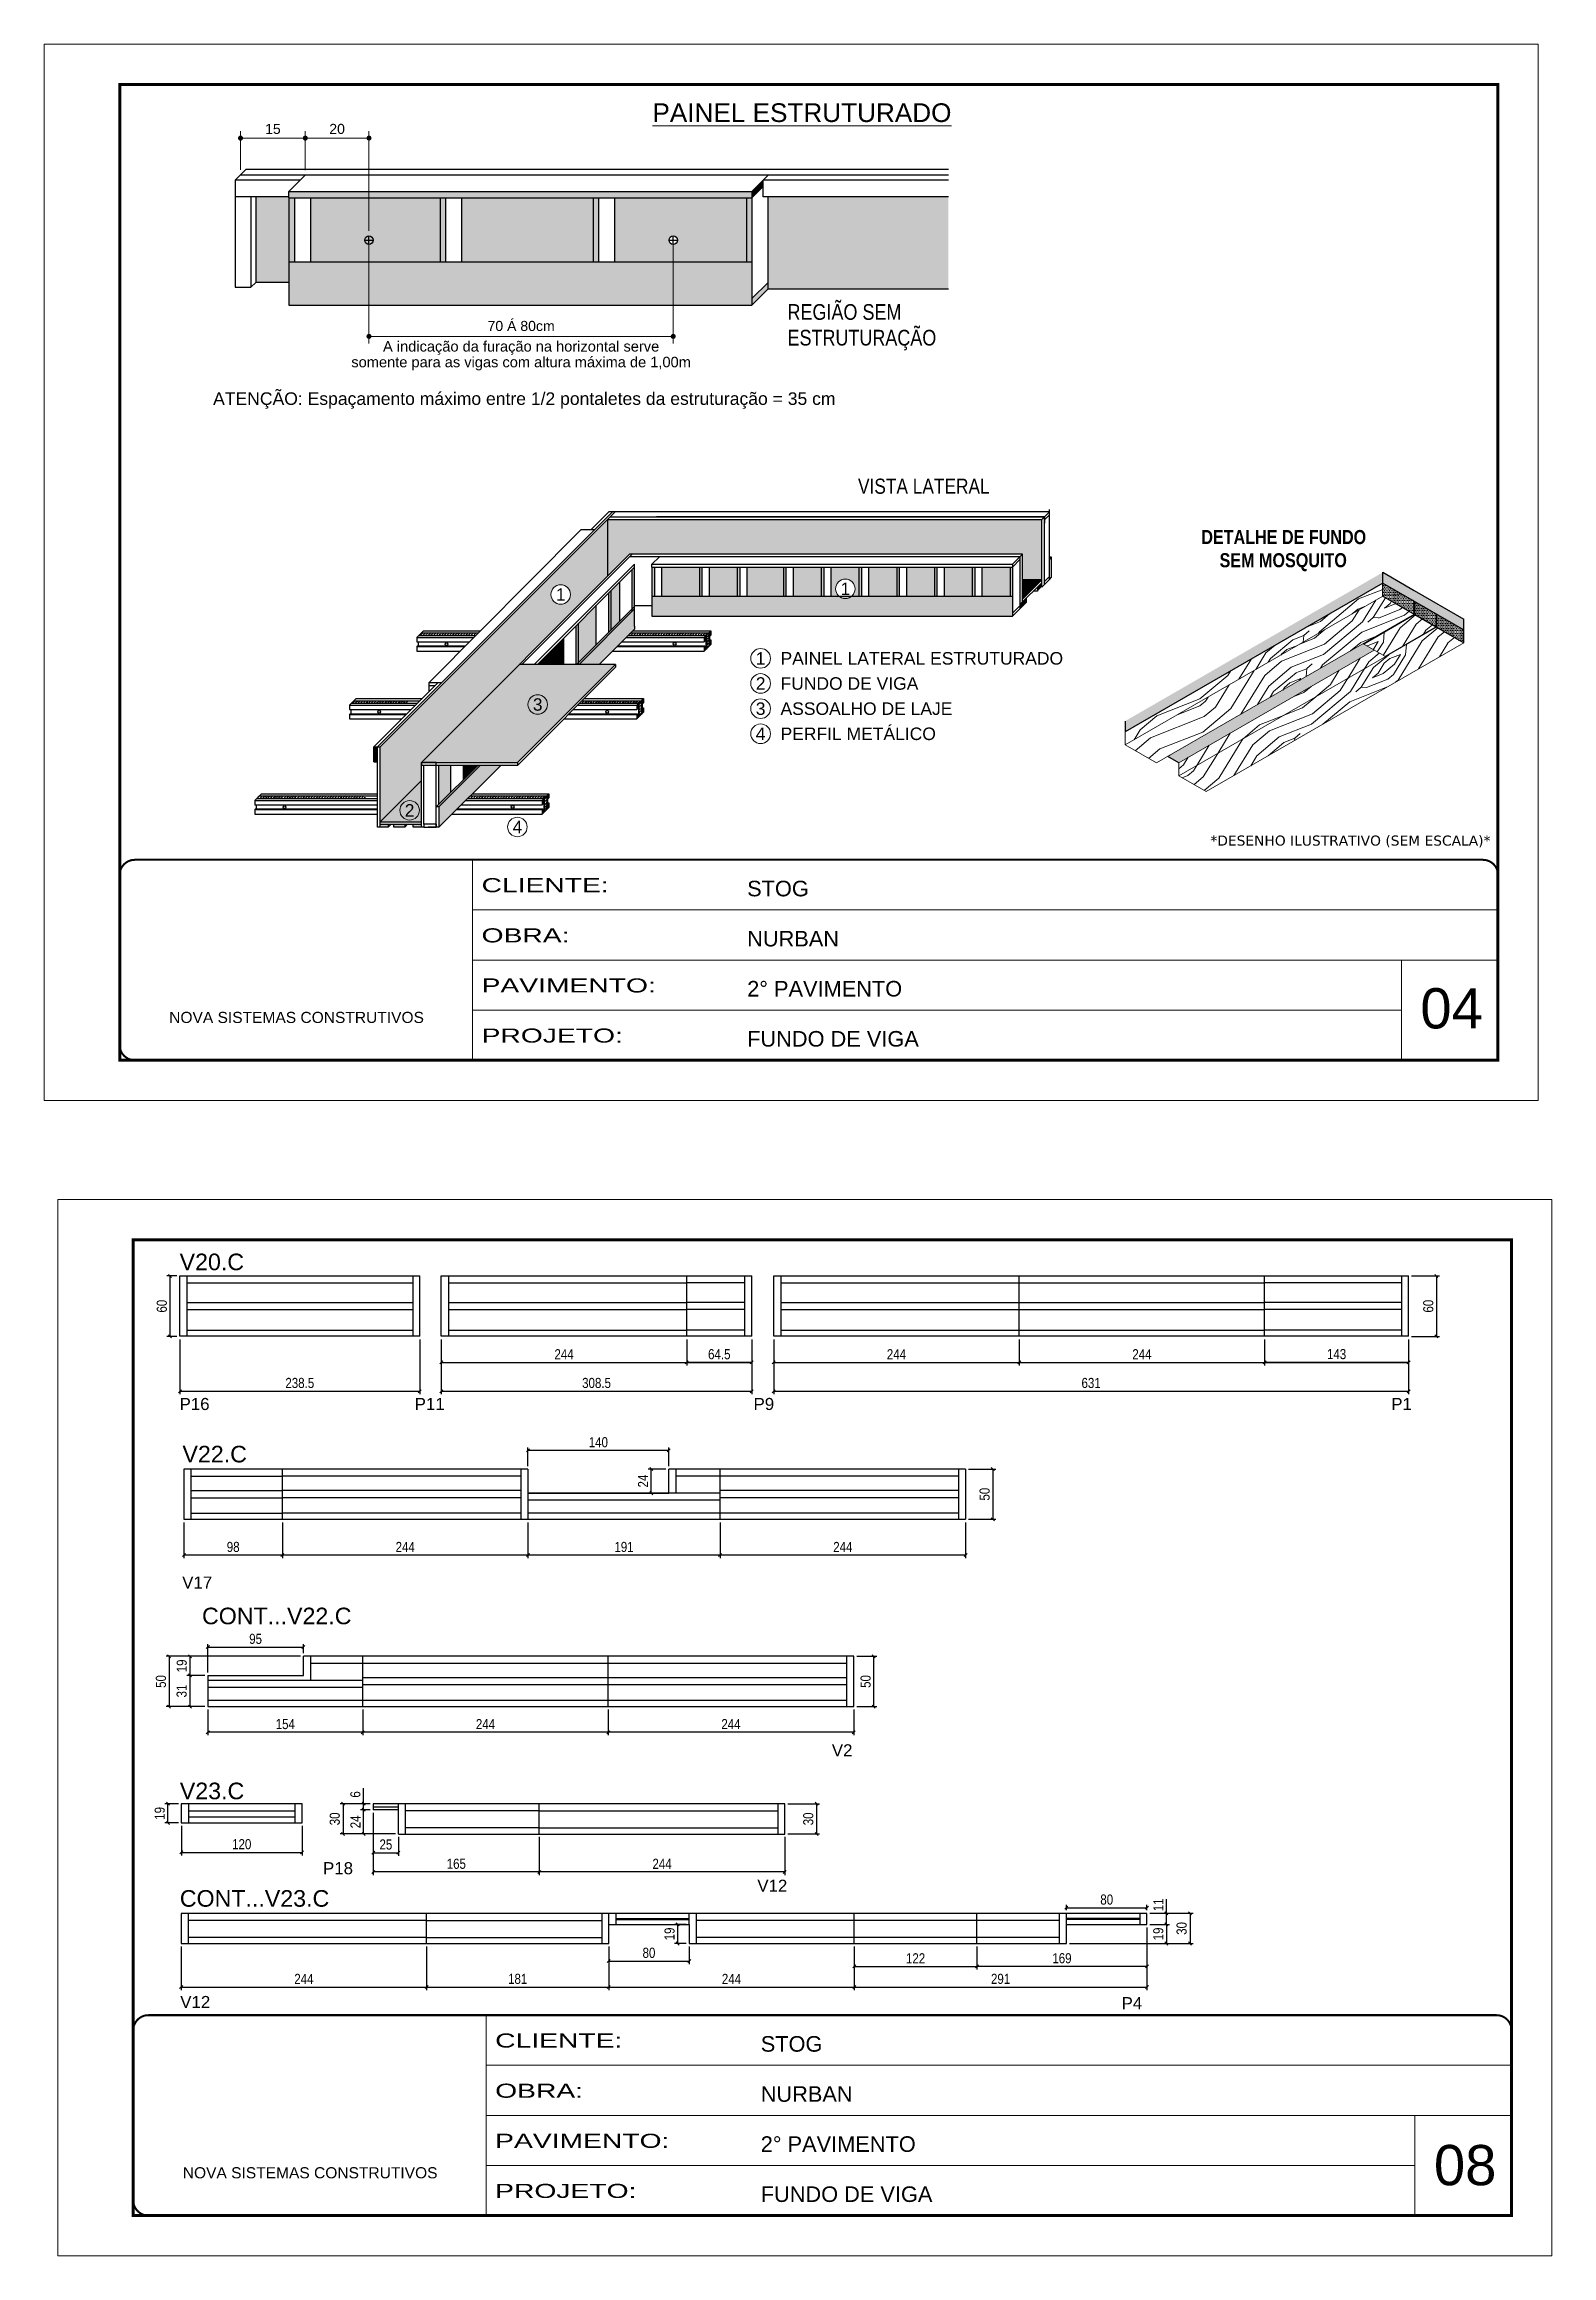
# Model space of a CAD drawing. Extents: x 2513 to 8766, y 921 to 4268.
# Drawn here: x 7268 to 8766, y 2070 to 4268 of the extents above; entities that cross this region are included whole.
import ezdxf
from ezdxf.enums import TextEntityAlignment as Align

# ---------------------------------------------------------------- set-up
doc = ezdxf.new("R2010")
doc.units = 0
doc.linetypes.add('CONTINUO', pattern=[0])
doc.linetypes.add('DASHED', pattern=[0.75, 0.5, -0.25])
for name, color, linetype in [('5', 5, 'Continuous'), ('COTA', 241, 'Continuous'), ('HACHURA MADEIRAS', 1, 'Continuous'), ('material do compensado', 7, 'Continuous'), ('NOMENCLATURA', 7, 'Continuous'), ('Painéis', 200, 'Continuous'), ('SARR_2.2x7', 40, 'Continuous'), ('SARR_EDITAR', 141, 'Continuous'), ('texto', 7, 'Continuous')]:
    doc.layers.add(name, color=color, linetype=linetype)
for name, color, linetype, lineweight in [('CARIMBO', 255, 'Continuous', 9), ('Demarcação 1', 251, 'Continuous', 9), ('Folhas', 255, 'Continuous', 9), ('fundo', 100, 'Continuous', 9), ('Madeira', 126, 'Continuous', 18), ('SARRAFO DE PRESSAO', 251, 'DASHED', 9)]:
    doc.layers.add(name, color=color, linetype=linetype, lineweight=lineweight)
doc.layers.add('Demarcação 2', color=254, linetype='Continuous', lineweight=9, true_color=0xe0e0e0)
doc.styles.add('ARIAL', font='arial.ttf')
doc.styles.add('CESAR1', font='arial.ttf', dxfattribs={"oblique": 15})
doc.styles.add('COTA TECNICA', font='techl___.ttf', dxfattribs={"height": 10})
doc.styles.add('COTA TECNICA-50', font='techl___.ttf', dxfattribs={"height": 10})
doc.styles.add('ROMANC', font='techb___.ttf', dxfattribs={"height": 2.5})
doc.styles.get("Standard").update_dxf_attribs({"font": 'arial.ttf'})
doc.styles.add('stylellllll', font='verdana.ttf', dxfattribs={"height": 2})
doc.styles.add('Tecnologia', font='')
doc.styles.add('texto', font='ARIALN.TTF')
doc.styles.get('Tecnologia').set_extended_font_data('Forgotten Futurist')
doc.dimstyles.new('1x', dxfattribs={"dimtxt": 10, "dimasz": 5, "dimexe": 7, "dimexo": 5, "dimgap": 4, "dimtad": 1, "dimdec": 1, "dimdsep": 46, "dimtxsty": 'Standard', "dimblk": 'DOT', "dimcen": 0.09, "dimclrd": 4, "dimclre": 4, "dimclrt": 2, "dimadec": 0, "dimazin": 2, "dimtfac": 1, "dimtdec": 1, "dimtmove": 0, "dimatfit": 3, "dimldrblk": 'DOT', "dimfxl": 1, "dimtolj": 1, "dimtzin": 0, "dimlwd": 9, "dimlwe": 9, "dimarcsym": 0})
doc.dimstyles.new('COTA PAINEL-50', dxfattribs={"dimtxt": 10, "dimasz": 3, "dimexe": 3, "dimexo": 3, "dimgap": 3, "dimtad": 1, "dimdec": 1, "dimzin": 12, "dimdsep": 46, "dimtxsty": 'COTA TECNICA-50', "dimblk1": 'OBLIQUE', "dimblk2": 'OBLIQUE', "dimsah": 1, "dimcen": 0.9, "dimclrd": 4, "dimclre": 4, "dimclrt": 240, "dimadec": 1, "dimazin": 3, "dimtfac": 1, "dimtdec": 1, "dimtmove": 0, "dimatfit": 3, "dimfxl": 1, "dimtolj": 1, "dimtzin": 12, "dimarcsym": 0})
doc.dimstyles.new('PAINEL', dxfattribs={"dimtxt": 10, "dimasz": 3, "dimexe": 3, "dimexo": 3, "dimgap": 3, "dimtad": 1, "dimdec": 1, "dimzin": 12, "dimdsep": 46, "dimtxsty": 'COTA TECNICA', "dimblk1": 'OBLIQUE', "dimblk2": 'OBLIQUE', "dimsah": 1, "dimcen": 0.9, "dimclrd": 4, "dimclre": 4, "dimclrt": 240, "dimadec": 1, "dimazin": 3, "dimtfac": 1, "dimtdec": 1, "dimtmove": 0, "dimatfit": 3, "dimfxl": 1, "dimtolj": 1, "dimtzin": 12, "dimarcsym": 0})
pattern_1 = [(45, (5060.494, 51907.5339), (0.99436891, 3.64601934), [4.6875, -0.9375, 0, -0.9375])]
pattern_2 = [(355, (-41066.18, 870.69), (111.07494, 93.20294), [5.12645, -97.40264]), (85, (-41022.2, 902.86), (-93.20294, 111.07494), [10.2529, -92.27619]), (40, (-41043.52, 894.435), (8.936, 102.13894), [7.24881, -21.74642, 7.24881, -14.497615, 50.751904, -43.50449]), (40, (-41071.734, 866.03), (8.936, 102.13894), [7.24983, -14.49967, 7.24983, -115.99871]), (40, (-41035.09, 873.11), (8.936, 102.13894), [7.24983, -137.7482]), (40, (-41025.325, 867.11), (8.936, 102.13894), [7.24983, -137.7482]), (40, (-41039.75, 878.67), (8.936, 102.13894), [7.24983, -137.7482]), (40, (-41044.41, 884.22), (8.936, 102.13894), [14.49967, -130.49838]), (40, (-41012.176, 958.59), (8.936, 102.13894), [14.49967, -130.49838]), (40, (-41054.18, 890.22), (8.936, 102.13894), [28.99933, -115.99871]), (40, (-41058.84, 895.775), (8.936, 102.13894), [28.99933, -115.99871]), (40, (-40989.77, 920.61), (8.936, 102.13894), [28.99933, -115.99871]), (40, (-41063.05, 906.436), (8.936, 102.13894), [21.7497, -123.24834]), (40, (-41082.14, 923.544), (8.936, 102.13894), [21.7497, -123.24834]), (40, (-41072.82, 912.436), (8.936, 102.13894), [21.7497, -123.24834]), (40, (-41003.75, 937.27), (8.936, 102.13894), [36.24951, -108.74853]), (40, (-41013.516, 943.27), (8.936, 102.13894), [36.24951, -108.74853]), (40, (-41005.536, 916.84), (8.936, 102.13894), [50.74931, -94.24873]), (21.56505, (-41055.073, 880.007), (102.138945, -8.936), [11.4631, -217.79893]), (21.56505, (-41031.965, 908.86), (102.138945, -8.936), [11.4631, -217.79893]), (21.56505, (-41037.965, 899.095), (102.138945, -8.936), [11.4631, -217.79893]), (21.56505, (-41061.074, 870.24), (102.138945, -8.936), [22.9262, -206.33583]), (21.56505, (-41036.625, 914.416), (102.138945, -8.936), [34.3893, -194.87273]), (21.56505, (-41046.39, 920.416), (102.138945, -8.936), [45.8524, -183.40963]), (21.56505, (-41056.16, 926.417), (102.138945, -8.936), [45.8524, -183.40963]), (21.56505, (-41068.8, 958.4), (102.138945, -8.936), [45.8524, -183.40963]), (21.56505, (-41069.693, 948.185), (102.138945, -8.936), [57.3155, -171.94653]), (21.56505, (-41065.48, 937.524), (102.138945, -8.936), [57.3155, -171.94653]), (58.43495, (-41033.305, 893.54), (8.936, 102.138945), [11.4631, -217.79893]), (58.43495, (-41049.52, 884.667), (8.936, 102.138945), [11.4631, -217.79893]), (58.43495, (-41066.18, 870.687), (8.936, 102.138945), [22.9262, -206.33583]), (58.43495, (-41034.2, 883.327), (8.936, 102.138945), [22.9262, -206.33583]), (58.43495, (-41076.84, 866.474), (8.936, 102.138945), [34.3893, -194.87273]), (58.43495, (-41087.055, 867.367), (8.936, 102.138945), [45.8524, -183.40963]), (58.43495, (-40994.683, 864.43), (8.936, 102.138945), [45.8524, -183.40963]), (58.43495, (-41029.54, 877.773), (8.936, 102.138945), [45.8524, -183.40963]), (58.43495, (-41010.004, 865.77), (8.936, 102.138945), [57.3155, -171.94653]), (58.43495, (-41019.77, 871.773), (8.936, 102.138945), [57.3155, -171.94653])]
pattern_3 = [(0, (-30173.6635, -6883.2645), (0.82275303, 1.645506056), [0, -1.645506056])]

msp = doc.modelspace()

# ---------------------------------------------------------------- texts
at = {"style": 'stylellllll'}
msp.add_text('*DESENHO ILUSTRATIVO (SEM ESCALA)*', height=10, dxfattribs=at).set_placement((8705.57, 3471.57), align=Align.RIGHT)
at = {"layer": '5', "linetype": 'Continuous'}
for s, p in [('P16', (7402.49, 2910.46)), ('P11', (7636.19, 2910.46)), ('P9', (7973.04, 2910.46)), ('P1', (8606.96, 2910.46)), ('V17', (7405.14, 2732.95)), ('V2', (8050.86, 2566.16)), ('P18', (7545.11, 2448.97)), ('V12', (7976.81, 2431.54)), ('V12', (7403.18, 2315.95)), ('P4', (8338.87, 2314.79))]:
    msp.add_text(s, height=12, rotation=359.99996, dxfattribs=at).set_placement(p)
at = {"layer": 'CARIMBO', "linetype": 'Continuous', "ltscale": 2, "style": 'ARIAL'}
msp.add_text('%%UPAINEL ESTRUTURADO', height=18.59, dxfattribs=at).set_placement((8021.15, 4190.91), align=Align.CENTER)
at = {"layer": 'CARIMBO', "linetype": 'Continuous', "ltscale": 2, "style": 'texto'}
for s, height, p in [('REGIÃO SEM', 15.6, (8006.81, 3994.28)), ('ESTRUTURAÇÃO', 15.6, (8006.81, 3968.72)), ('VISTA LATERAL', 15, (8076.91, 3821.36))]:
    msp.add_text(s, height=height, dxfattribs=at).set_placement(p)
at = {"layer": 'CARIMBO', "color": 2, "style": 'ARIAL'}
for s, height, p in [('somente para as vigas com altura máxima de 1,00m', 10.4, (7742.01, 3952.3)), ('A indicação da furação na horizontal serve', 10.4, (7742.01, 3967.9)), ('ATENÇÃO: Espaçamento máximo entre 1/2 pontaletes da estruturação = 35 cm  ', 12.48, (7750.03, 3915.93))]:
    msp.add_text(s, height=height, dxfattribs=at).set_placement(p, align=Align.MIDDLE_CENTER)
at = {"layer": 'CARIMBO', "style": 'ARIAL'}
for s, height, p in [('1', 12.32, (7781.36, 3721.17)), ('1', 12.32, (8064.3, 3726.84)), ('1', 12.44, (7980.09, 3657.73)), ('2', 12.44, (7980.09, 3632.73)), ('3', 12.32, (7758.5, 3611.85)), ('3', 12.44, (7980.09, 3607.73)), ('4', 12.44, (7980.09, 3582.73)), ('2', 12.32, (7631.17, 3506.64)), ('4', 12.32, (7738.32, 3490.08))]:
    msp.add_text(s, height=height, dxfattribs=at).set_placement(p, align=Align.MIDDLE_CENTER)
at = {"layer": 'CARIMBO', "style": 'CESAR1'}
for s, p in [('PAINEL LATERAL ESTRUTURADO', (7999.86, 3657.73)), ('FUNDO DE VIGA', (7999.86, 3632.73)), ('ASSOALHO DE LAJE', (7999.86, 3607.73)), ('PERFIL METÁLICO', (7999.86, 3582.73))]:
    msp.add_text(s, height=12.436, dxfattribs=at).set_placement(p, align=Align.MIDDLE_LEFT)
at = {"layer": 'CARIMBO', "style": 'ARIAL'}
for s, p in [('04', (8635.85, 3289.81)), ('08', (8649.35, 2139.81))]:
    msp.add_text(s, height=40, dxfattribs=at).set_placement(p)
at = {"layer": 'NOMENCLATURA', "linetype": 'Continuous'}
for s, p in [('V20.C', (7402.55, 3049.45)), ('V22.C', (7405.39, 2858.38)), ('CONT...V22.C', (7424.82, 2697.48)), ('V23.C', (7402.76, 2523.54)), ('CONT...V23.C', (7402.76, 2416.66))]:
    msp.add_text(s, height=16.5, dxfattribs=at).set_placement(p)
at = {"layer": 'texto', "style": 'ROMANC'}
for s, p in [('DETALHE DE FUNDO ', (8502.3, 3778.32)), ('SEM MOSQUITO', (8499.56, 3755.27))]:
    msp.add_text(s, height=14, dxfattribs=at).set_placement(p, align=Align.MIDDLE_CENTER)

# ---------------------------------------------------------------- blocks, each defined once
blk = doc.blocks.new('9999999999')
at = {"color": 30, "linetype": 'CONTINUO'}
for p, q in [((98564.6, 34230.2), (98564.6, 34429.4)), ((98564.6, 34379.6), (99584, 34379.6)), ((98564.6, 34329.8), (99488, 34329.8)), ((99584, 34329.8), (99488, 34329.8)), ((99488, 34329.8), (99488, 34230.2)), ((98564.6, 34280), (99488, 34280))]:
    blk.add_line(p, q, dxfattribs=at)
at = {"color": 30, "linetype": 'CONTINUO', "const_width": 2}
blk.add_lwpolyline([(99584, 34230.2), (99584, 34414.4, 0.414214), (99569, 34429.4), (98229, 34429.4, 0.414214), (98214, 34414.4), (98214, 34245.2, 0.414214), (98229, 34230.2), (99584, 34230.2)], format="xyb", dxfattribs=at)
at = {"layer": 'Folhas'}
blk.add_lwpolyline([(98139, 34190.2), (99624, 34190.2), (99624, 35240.2), (98139, 35240.2)], close=True, dxfattribs=at)
at = {"layer": 'Folhas', "color": 30, "const_width": 3}
blk.add_lwpolyline([(98214, 34230.2), (99584, 34230.2), (99584, 35200.2), (98214, 35200.2)], close=True, dxfattribs=at)
at = {"color": 7, "linetype": 'Continuous', "ltscale": 5, "style": 'ARIAL'}
for s, height, p in [('STOG', 15.48, (98837.7, 34393.1)), ('NURBAN', 15.48, (98837.7, 34343.3)), ('2° PAVIMENTO', 15.483, (98837.7, 34293.5)), ('NOVA SISTEMAS CONSTRUTIVOS', 11.059, (98263.2, 34267.2)), ('FUNDO DE VIGA', 15.483, (98837.7, 34243.7))]:
    blk.add_text(s, height=height, dxfattribs=at).set_placement(p)
at = {"layer": 'Folhas', "color": 7, "style": 'Tecnologia', "width": 1.5}
for s, p in [('CLIENTE:', (98573.7, 34397.2)), ('OBRA:', (98573.7, 34347.3)), ('PAVIMENTO:', (98573.7, 34297.5)), ('PROJETO:', (98573.7, 34247.7))]:
    blk.add_text(s, height=14, dxfattribs=at).set_placement(p)
blk = doc.blocks.new('_Dot')
at = {"color": 0, "linetype": 'ByBlock', "lineweight": -2}
blk.add_line((-0.5, 0), (-1, 0), dxfattribs=at)
at = {"color": 0, "linetype": 'ByBlock', "const_width": 0.5}
blk.add_lwpolyline([(-0.25, 0, 1), (0.25, 0, 1)], format="xyb", close=True, dxfattribs=at)
blk = doc.blocks.new('*D63')
at = {"layer": 'COTA', "color": 4, "lineweight": 9, "transparency": 16777216}
for p, q in [((7463.1, 4143.5), (7463.1, 4181.9)), ((7527.5, 4143.1), (7527.5, 4181.9)), ((7468.1, 4174.9), (7522.5, 4174.9))]:
    blk.add_line(p, q, dxfattribs=at)
at = {"layer": 'Defpoints', "color": 0, "transparency": 16777216}
for p in [(7527.5, 4174.9), (7463.1, 4138.5), (7527.5, 4138.1)]:
    blk.add_point(p, dxfattribs=at)
at = {"layer": 'COTA', "color": 4, "lineweight": 9, "transparency": 16777216, "xscale": 5, "yscale": 5, "zscale": 5, "rotation": 180}
blk.add_blockref('_Dot', (7463.1, 4174.9), dxfattribs=at)
at = {"layer": 'COTA', "color": 4, "lineweight": 9, "transparency": 16777216, "xscale": 5, "yscale": 5, "zscale": 5}
blk.add_blockref('_Dot', (7527.5, 4174.9), dxfattribs=at)
at = {"layer": 'COTA', "color": 2, "transparency": 16777216, "insert": (7495.3, 4184), "char_height": 10, "attachment_point": 5}
blk.add_mtext('\\A1;15', dxfattribs=at)
blk = doc.blocks.new('*D64')
at = {"layer": 'COTA', "color": 4, "lineweight": 9, "transparency": 16777216}
for p, q in [((7527.5, 4143.1), (7527.5, 4181.9)), ((7590.8, 4082.6), (7590.8, 4181.9)), ((7532.5, 4174.9), (7585.8, 4174.9))]:
    blk.add_line(p, q, dxfattribs=at)
at = {"layer": 'Defpoints', "color": 0, "transparency": 16777216}
for p in [(7590.8, 4174.9), (7527.5, 4138.1), (7590.8, 4077.6)]:
    blk.add_point(p, dxfattribs=at)
at = {"layer": 'COTA', "color": 4, "lineweight": 9, "transparency": 16777216, "xscale": 5, "yscale": 5, "zscale": 5, "rotation": 180}
blk.add_blockref('_Dot', (7527.5, 4174.9), dxfattribs=at)
at = {"layer": 'COTA', "color": 4, "lineweight": 9, "transparency": 16777216, "xscale": 5, "yscale": 5, "zscale": 5}
blk.add_blockref('_Dot', (7590.8, 4174.9), dxfattribs=at)
at = {"layer": 'COTA', "color": 2, "transparency": 16777216, "insert": (7559.1, 4184), "char_height": 10, "attachment_point": 5}
blk.add_mtext('\\A1;20', dxfattribs=at)
blk = doc.blocks.new('*D65')
at = {"layer": 'COTA', "color": 4, "lineweight": 9, "transparency": 16777216}
for p, q in [((7590.8, 4072.6), (7590.8, 3970.8)), ((7893.2, 4072.6), (7893.2, 3970.8)), ((7595.8, 3977.8), (7888.2, 3977.8))]:
    blk.add_line(p, q, dxfattribs=at)
at = {"layer": 'Defpoints', "color": 0, "transparency": 16777216}
for p in [(7590.8, 4077.6), (7893.2, 4077.6), (7893.2, 3977.8)]:
    blk.add_point(p, dxfattribs=at)
at = {"layer": 'COTA', "color": 4, "lineweight": 9, "transparency": 16777216, "xscale": 5, "yscale": 5, "zscale": 5, "rotation": 180}
blk.add_blockref('_Dot', (7590.8, 3977.8), dxfattribs=at)
at = {"layer": 'COTA', "color": 4, "lineweight": 9, "transparency": 16777216, "xscale": 5, "yscale": 5, "zscale": 5}
blk.add_blockref('_Dot', (7893.2, 3977.8), dxfattribs=at)
at = {"layer": 'COTA', "color": 2, "transparency": 16777216, "insert": (7742, 3988.1), "char_height": 10, "attachment_point": 5}
blk.add_mtext('\\A1;70 Á 80cm', dxfattribs=at)
blk = doc.blocks.new('_Oblique')
at = {"color": 0, "linetype": 'ByBlock', "lineweight": -2}
blk.add_line((-0.5, -0.5), (0.5, 0.5), dxfattribs=at)
blk = doc.blocks.new('*D18')
at = {"layer": 'COTA', "color": 4, "lineweight": -2, "transparency": 16777216}
for p, q in [((7402.8, 2980.7), (7402.8, 2926.1)), ((7641.3, 2980.7), (7641.3, 2926.1)), ((7402.8, 2929.1), (7641.3, 2929.1))]:
    blk.add_line(p, q, dxfattribs=at)
at = {"layer": 'Defpoints', "color": 0, "transparency": 16777216}
for p in [(7402.8, 2983.7), (7641.3, 2983.7), (7641.3, 2929.1)]:
    blk.add_point(p, dxfattribs=at)
at = {"layer": 'COTA', "color": 4, "lineweight": -2, "transparency": 16777216, "xscale": 3, "yscale": 3, "zscale": 3, "rotation": 180}
blk.add_blockref('_Oblique', (7402.8, 2929.1), dxfattribs=at)
at = {"layer": 'COTA', "color": 4, "lineweight": -2, "transparency": 16777216, "xscale": 3, "yscale": 3, "zscale": 3}
blk.add_blockref('_Oblique', (7641.3, 2929.1), dxfattribs=at)
at = {"layer": 'COTA', "color": 240, "transparency": 16777216, "insert": (7522, 2937.3), "char_height": 10, "attachment_point": 5, "style": 'COTA TECNICA'}
blk.add_mtext('\\A1;238.5', dxfattribs=at)
blk = doc.blocks.new('*D19')
at = {"layer": 'COTA', "color": 4, "lineweight": -2, "transparency": 16777216}
for p, q in [((8481.1, 2980.7), (8481.1, 2954.8)), ((8624.1, 2980.7), (8624.1, 2954.8)), ((8624.1, 2957.8), (8481.1, 2957.8))]:
    blk.add_line(p, q, dxfattribs=at)
at = {"layer": 'Defpoints', "color": 0, "transparency": 16777216}
for p in [(8481.1, 2983.7), (8624.1, 2983.7), (8481.1, 2957.8)]:
    blk.add_point(p, dxfattribs=at)
at = {"layer": 'COTA', "color": 4, "lineweight": -2, "transparency": 16777216, "xscale": 3, "yscale": 3, "zscale": 3, "rotation": 180}
blk.add_blockref('_Oblique', (8481.1, 2957.8), dxfattribs=at)
at = {"layer": 'COTA', "color": 4, "lineweight": -2, "transparency": 16777216, "xscale": 3, "yscale": 3, "zscale": 3}
blk.add_blockref('_Oblique', (8624.1, 2957.8), dxfattribs=at)
at = {"layer": 'COTA', "color": 240, "transparency": 16777216, "insert": (8552.6, 2966), "char_height": 10, "attachment_point": 5, "style": 'COTA TECNICA'}
blk.add_mtext('\\A1;143', dxfattribs=at)
blk = doc.blocks.new('*D98')
at = {"layer": 'COTA', "color": 4, "lineweight": -2, "transparency": 16777216}
for p, q in [((8481.1, 2980.7), (8481.1, 2954.8)), ((8624.1, 2980.7), (8624.1, 2954.8)), ((8481.1, 2957.8), (8624.1, 2957.8))]:
    blk.add_line(p, q, dxfattribs=at)
at = {"layer": 'Defpoints', "color": 0, "transparency": 16777216}
for p in [(8481.1, 2983.7), (8624.1, 2983.7), (8624.1, 2957.8)]:
    blk.add_point(p, dxfattribs=at)
at = {"layer": 'COTA', "color": 4, "lineweight": -2, "transparency": 16777216, "xscale": 3, "yscale": 3, "zscale": 3, "rotation": 180}
blk.add_blockref('_Oblique', (8481.1, 2957.8), dxfattribs=at)
at = {"layer": 'COTA', "color": 4, "lineweight": -2, "transparency": 16777216, "xscale": 3, "yscale": 3, "zscale": 3}
blk.add_blockref('_Oblique', (8624.1, 2957.8), dxfattribs=at)
at = {"layer": 'COTA', "color": 240, "transparency": 16777216, "insert": (8552.6, 2966), "char_height": 10, "attachment_point": 5, "style": 'COTA TECNICA'}
blk.add_mtext('\\A1;143', dxfattribs=at)
blk = doc.blocks.new('*D99')
at = {"layer": 'COTA', "color": 4, "lineweight": -2, "transparency": 16777216}
for p, q in [((7399.8, 3043.7), (7390, 3043.7)), ((7393, 3043.7), (7393, 2983.7)), ((7399.8, 2983.7), (7390, 2983.7))]:
    blk.add_line(p, q, dxfattribs=at)
at = {"layer": 'Defpoints', "color": 0, "transparency": 16777216}
for p in [(7402.8, 3043.7), (7393, 2983.7), (7402.8, 2983.7)]:
    blk.add_point(p, dxfattribs=at)
at = {"layer": 'COTA', "color": 4, "lineweight": -2, "transparency": 16777216, "xscale": 3, "yscale": 3, "zscale": 3}
for p, rotation in [((7393, 3043.7), 90), ((7393, 2983.7), 270)]:
    blk.add_blockref('_Oblique', p, dxfattribs=dict(at, rotation=rotation))
at = {"layer": 'COTA', "color": 240, "transparency": 16777216, "insert": (7384.9, 3013.7), "char_height": 10, "attachment_point": 5, "rotation": 90, "style": 'COTA TECNICA'}
blk.add_mtext('\\A1;60', dxfattribs=at)
blk = doc.blocks.new('*D20')
at = {"layer": 'COTA', "color": 4, "lineweight": -2, "transparency": 16777216}
for p, q in [((7993.1, 2980.7), (7993.1, 2926.1)), ((8624.1, 2980.7), (8624.1, 2926.1)), ((7993.1, 2929.1), (8624.1, 2929.1))]:
    blk.add_line(p, q, dxfattribs=at)
at = {"layer": 'Defpoints', "color": 0, "transparency": 16777216}
for p in [(7993.1, 2983.7), (8624.1, 2983.7), (8624.1, 2929.1)]:
    blk.add_point(p, dxfattribs=at)
at = {"layer": 'COTA', "color": 4, "lineweight": -2, "transparency": 16777216, "xscale": 3, "yscale": 3, "zscale": 3, "rotation": 180}
blk.add_blockref('_Oblique', (7993.1, 2929.1), dxfattribs=at)
at = {"layer": 'COTA', "color": 4, "lineweight": -2, "transparency": 16777216, "xscale": 3, "yscale": 3, "zscale": 3}
blk.add_blockref('_Oblique', (8624.1, 2929.1), dxfattribs=at)
at = {"layer": 'COTA', "color": 240, "transparency": 16777216, "insert": (8308.6, 2937.3), "char_height": 10, "attachment_point": 5, "style": 'COTA TECNICA'}
blk.add_mtext('\\A1;631', dxfattribs=at)
blk = doc.blocks.new('*D100')
at = {"layer": 'COTA', "color": 4, "lineweight": -2, "transparency": 16777216}
for p, q in [((8237.1, 2980.7), (8237.1, 2954.8)), ((8481.1, 2980.7), (8481.1, 2954.8)), ((8237.1, 2957.8), (8481.1, 2957.8))]:
    blk.add_line(p, q, dxfattribs=at)
at = {"layer": 'Defpoints', "color": 0, "transparency": 16777216}
for p in [(8237.1, 2983.7), (8481.1, 2983.7), (8481.1, 2957.8)]:
    blk.add_point(p, dxfattribs=at)
at = {"layer": 'COTA', "color": 4, "lineweight": -2, "transparency": 16777216, "xscale": 3, "yscale": 3, "zscale": 3, "rotation": 180}
blk.add_blockref('_Oblique', (8237.1, 2957.8), dxfattribs=at)
at = {"layer": 'COTA', "color": 4, "lineweight": -2, "transparency": 16777216, "xscale": 3, "yscale": 3, "zscale": 3}
blk.add_blockref('_Oblique', (8481.1, 2957.8), dxfattribs=at)
at = {"layer": 'COTA', "color": 240, "transparency": 16777216, "insert": (8359.1, 2965.9), "char_height": 10, "attachment_point": 5, "style": 'COTA TECNICA'}
blk.add_mtext('\\A1;244', dxfattribs=at)
blk = doc.blocks.new('*D21')
at = {"layer": 'COTA', "color": 4, "lineweight": -2, "transparency": 16777216}
for p, q in [((7906.7, 2980.7), (7906.7, 2954.8)), ((7971.2, 2980.7), (7971.2, 2954.8)), ((7971.2, 2957.8), (7906.7, 2957.8))]:
    blk.add_line(p, q, dxfattribs=at)
at = {"layer": 'Defpoints', "color": 0, "transparency": 16777216}
for p in [(7906.7, 2983.7), (7971.2, 2983.7), (7906.7, 2957.8)]:
    blk.add_point(p, dxfattribs=at)
at = {"layer": 'COTA', "color": 4, "lineweight": -2, "transparency": 16777216, "xscale": 3, "yscale": 3, "zscale": 3, "rotation": 180}
blk.add_blockref('_Oblique', (7906.7, 2957.8), dxfattribs=at)
at = {"layer": 'COTA', "color": 4, "lineweight": -2, "transparency": 16777216, "xscale": 3, "yscale": 3, "zscale": 3}
blk.add_blockref('_Oblique', (7971.2, 2957.8), dxfattribs=at)
at = {"layer": 'COTA', "color": 240, "transparency": 16777216, "insert": (7939, 2965.9), "char_height": 10, "attachment_point": 5, "style": 'COTA TECNICA'}
blk.add_mtext('\\A1;64.5', dxfattribs=at)
blk = doc.blocks.new('*D101')
at = {"layer": 'COTA', "color": 4, "lineweight": -2, "transparency": 16777216}
for p, q in [((7906.7, 2980.7), (7906.7, 2954.8)), ((7971.2, 2980.7), (7971.2, 2954.8)), ((7906.7, 2957.8), (7971.2, 2957.8))]:
    blk.add_line(p, q, dxfattribs=at)
at = {"layer": 'Defpoints', "color": 0, "transparency": 16777216}
for p in [(7906.7, 2983.7), (7971.2, 2983.7), (7971.2, 2957.8)]:
    blk.add_point(p, dxfattribs=at)
at = {"layer": 'COTA', "color": 4, "lineweight": -2, "transparency": 16777216, "xscale": 3, "yscale": 3, "zscale": 3, "rotation": 180}
blk.add_blockref('_Oblique', (7906.7, 2957.8), dxfattribs=at)
at = {"layer": 'COTA', "color": 4, "lineweight": -2, "transparency": 16777216, "xscale": 3, "yscale": 3, "zscale": 3}
blk.add_blockref('_Oblique', (7971.2, 2957.8), dxfattribs=at)
at = {"layer": 'COTA', "color": 240, "transparency": 16777216, "insert": (7939, 2965.9), "char_height": 10, "attachment_point": 5, "style": 'COTA TECNICA'}
blk.add_mtext('\\A1;64.5', dxfattribs=at)
blk = doc.blocks.new('*D102')
at = {"layer": 'COTA', "color": 4, "lineweight": -2, "transparency": 16777216}
for p, q in [((7662.7, 2980.7), (7662.7, 2926.1)), ((7971.2, 2980.7), (7971.2, 2926.1)), ((7662.7, 2929.1), (7971.2, 2929.1))]:
    blk.add_line(p, q, dxfattribs=at)
at = {"layer": 'Defpoints', "color": 0, "transparency": 16777216}
for p in [(7662.7, 2983.7), (7971.2, 2983.7), (7971.2, 2929.1)]:
    blk.add_point(p, dxfattribs=at)
at = {"layer": 'COTA', "color": 4, "lineweight": -2, "transparency": 16777216, "xscale": 3, "yscale": 3, "zscale": 3, "rotation": 180}
blk.add_blockref('_Oblique', (7662.7, 2929.1), dxfattribs=at)
at = {"layer": 'COTA', "color": 4, "lineweight": -2, "transparency": 16777216, "xscale": 3, "yscale": 3, "zscale": 3}
blk.add_blockref('_Oblique', (7971.2, 2929.1), dxfattribs=at)
at = {"layer": 'COTA', "color": 240, "transparency": 16777216, "insert": (7817, 2937.3), "char_height": 10, "attachment_point": 5, "style": 'COTA TECNICA'}
blk.add_mtext('\\A1;308.5', dxfattribs=at)
blk = doc.blocks.new('*D103')
at = {"layer": 'COTA', "color": 4, "lineweight": -2, "transparency": 16777216}
for p, q in [((7662.7, 2980.7), (7662.7, 2954.8)), ((7906.7, 2980.7), (7906.7, 2954.8)), ((7662.7, 2957.8), (7906.7, 2957.8))]:
    blk.add_line(p, q, dxfattribs=at)
at = {"layer": 'Defpoints', "color": 0, "transparency": 16777216}
for p in [(7662.7, 2983.7), (7906.7, 2983.7), (7906.7, 2957.8)]:
    blk.add_point(p, dxfattribs=at)
at = {"layer": 'COTA', "color": 4, "lineweight": -2, "transparency": 16777216, "xscale": 3, "yscale": 3, "zscale": 3, "rotation": 180}
blk.add_blockref('_Oblique', (7662.7, 2957.8), dxfattribs=at)
at = {"layer": 'COTA', "color": 4, "lineweight": -2, "transparency": 16777216, "xscale": 3, "yscale": 3, "zscale": 3}
blk.add_blockref('_Oblique', (7906.7, 2957.8), dxfattribs=at)
at = {"layer": 'COTA', "color": 240, "transparency": 16777216, "insert": (7784.7, 2965.9), "char_height": 10, "attachment_point": 5, "style": 'COTA TECNICA'}
blk.add_mtext('\\A1;244', dxfattribs=at)
blk = doc.blocks.new('*D22')
at = {"layer": 'COTA', "color": 4, "lineweight": -2, "transparency": 16777216}
for p, q in [((7993.1, 2980.7), (7993.1, 2954.8)), ((8237.1, 2980.7), (8237.1, 2954.8)), ((7993.1, 2957.8), (8237.1, 2957.8))]:
    blk.add_line(p, q, dxfattribs=at)
at = {"layer": 'Defpoints', "color": 0, "transparency": 16777216}
for p in [(7993.1, 2983.7), (8237.1, 2983.7), (8237.1, 2957.8)]:
    blk.add_point(p, dxfattribs=at)
at = {"layer": 'COTA', "color": 4, "lineweight": -2, "transparency": 16777216, "xscale": 3, "yscale": 3, "zscale": 3, "rotation": 180}
blk.add_blockref('_Oblique', (7993.1, 2957.8), dxfattribs=at)
at = {"layer": 'COTA', "color": 4, "lineweight": -2, "transparency": 16777216, "xscale": 3, "yscale": 3, "zscale": 3}
blk.add_blockref('_Oblique', (8237.1, 2957.8), dxfattribs=at)
at = {"layer": 'COTA', "color": 240, "transparency": 16777216, "insert": (8115.1, 2965.9), "char_height": 10, "attachment_point": 5, "style": 'COTA TECNICA'}
blk.add_mtext('\\A1;244', dxfattribs=at)
blk = doc.blocks.new('*D104')
at = {"layer": 'COTA', "color": 4, "lineweight": -2, "transparency": 16777216}
for p, q in [((8627.1, 3043.7), (8654.9, 3043.7)), ((8651.9, 3043.7), (8651.9, 2983.7)), ((8627.1, 2983.7), (8654.9, 2983.7))]:
    blk.add_line(p, q, dxfattribs=at)
at = {"layer": 'Defpoints', "color": 0, "transparency": 16777216}
for p in [(8624.1, 3043.7), (8624.1, 2983.7), (8651.9, 2983.7)]:
    blk.add_point(p, dxfattribs=at)
at = {"layer": 'COTA', "color": 4, "lineweight": -2, "transparency": 16777216, "xscale": 3, "yscale": 3, "zscale": 3}
for p, rotation in [((8651.9, 3043.7), 90), ((8651.9, 2983.7), 270)]:
    blk.add_blockref('_Oblique', p, dxfattribs=dict(at, rotation=rotation))
at = {"layer": 'COTA', "color": 240, "transparency": 16777216, "insert": (8643.8, 3013.7), "char_height": 10, "attachment_point": 5, "rotation": 90, "style": 'COTA TECNICA'}
blk.add_mtext('\\A1;60', dxfattribs=at)
blk = doc.blocks.new('*D23')
at = {"layer": 'COTA', "color": 4, "lineweight": -2, "transparency": 16777216}
for p, q in [((7939.8, 2798.8), (7939.8, 2763.2)), ((8183.8, 2798.8), (8183.8, 2763.2)), ((8183.8, 2766.2), (7939.8, 2766.2))]:
    blk.add_line(p, q, dxfattribs=at)
at = {"layer": 'Defpoints', "color": 0, "transparency": 16777216}
for p in [(7939.8, 2801.8), (8183.8, 2801.8), (7939.8, 2766.2)]:
    blk.add_point(p, dxfattribs=at)
at = {"layer": 'COTA', "color": 4, "lineweight": -2, "transparency": 16777216, "xscale": 3, "yscale": 3, "zscale": 3, "rotation": 180}
blk.add_blockref('_Oblique', (7939.8, 2766.2), dxfattribs=at)
at = {"layer": 'COTA', "color": 4, "lineweight": -2, "transparency": 16777216, "xscale": 3, "yscale": 3, "zscale": 3}
blk.add_blockref('_Oblique', (8183.8, 2766.2), dxfattribs=at)
at = {"layer": 'COTA', "color": 240, "transparency": 16777216, "insert": (8061.8, 2774.3), "char_height": 10, "attachment_point": 5, "style": 'COTA TECNICA'}
blk.add_mtext('\\A1;244', dxfattribs=at)
blk = doc.blocks.new('*D24')
at = {"layer": 'COTA', "color": 4, "lineweight": -2, "transparency": 16777216}
for p, q in [((7748.8, 2798.8), (7748.8, 2763.2)), ((7939.8, 2798.8), (7939.8, 2763.2)), ((7939.8, 2766.2), (7748.8, 2766.2))]:
    blk.add_line(p, q, dxfattribs=at)
at = {"layer": 'Defpoints', "color": 0, "transparency": 16777216}
for p in [(7748.8, 2801.8), (7939.8, 2801.8), (7748.8, 2766.2)]:
    blk.add_point(p, dxfattribs=at)
at = {"layer": 'COTA', "color": 4, "lineweight": -2, "transparency": 16777216, "xscale": 3, "yscale": 3, "zscale": 3, "rotation": 180}
blk.add_blockref('_Oblique', (7748.8, 2766.2), dxfattribs=at)
at = {"layer": 'COTA', "color": 4, "lineweight": -2, "transparency": 16777216, "xscale": 3, "yscale": 3, "zscale": 3}
blk.add_blockref('_Oblique', (7939.8, 2766.2), dxfattribs=at)
at = {"layer": 'COTA', "color": 240, "transparency": 16777216, "insert": (7844.3, 2774.3), "char_height": 10, "attachment_point": 5, "style": 'COTA TECNICA'}
blk.add_mtext('\\A1;191', dxfattribs=at)
blk = doc.blocks.new('*D25')
at = {"layer": 'COTA', "color": 4, "lineweight": -2, "transparency": 16777216}
for p, q in [((7504.8, 2798.8), (7504.8, 2763.2)), ((7748.8, 2798.8), (7748.8, 2763.2)), ((7748.8, 2766.2), (7504.8, 2766.2))]:
    blk.add_line(p, q, dxfattribs=at)
at = {"layer": 'Defpoints', "color": 0, "transparency": 16777216}
for p in [(7504.8, 2801.8), (7748.8, 2801.8), (7504.8, 2766.2)]:
    blk.add_point(p, dxfattribs=at)
at = {"layer": 'COTA', "color": 4, "lineweight": -2, "transparency": 16777216, "xscale": 3, "yscale": 3, "zscale": 3, "rotation": 180}
blk.add_blockref('_Oblique', (7504.8, 2766.2), dxfattribs=at)
at = {"layer": 'COTA', "color": 4, "lineweight": -2, "transparency": 16777216, "xscale": 3, "yscale": 3, "zscale": 3}
blk.add_blockref('_Oblique', (7748.8, 2766.2), dxfattribs=at)
at = {"layer": 'COTA', "color": 240, "transparency": 16777216, "insert": (7626.8, 2774.3), "char_height": 10, "attachment_point": 5, "style": 'COTA TECNICA'}
blk.add_mtext('\\A1;244', dxfattribs=at)
blk = doc.blocks.new('*D107')
at = {"layer": 'COTA', "color": 4, "lineweight": -2, "transparency": 16777216}
for p, q in [((7406.8, 2798.8), (7406.8, 2763.2)), ((7504.8, 2798.8), (7504.8, 2763.2)), ((7504.8, 2766.2), (7406.8, 2766.2))]:
    blk.add_line(p, q, dxfattribs=at)
at = {"layer": 'Defpoints', "color": 0, "transparency": 16777216}
for p in [(7406.8, 2801.8), (7504.8, 2801.8), (7406.8, 2766.2)]:
    blk.add_point(p, dxfattribs=at)
at = {"layer": 'COTA', "color": 4, "lineweight": -2, "transparency": 16777216, "xscale": 3, "yscale": 3, "zscale": 3, "rotation": 180}
blk.add_blockref('_Oblique', (7406.8, 2766.2), dxfattribs=at)
at = {"layer": 'COTA', "color": 4, "lineweight": -2, "transparency": 16777216, "xscale": 3, "yscale": 3, "zscale": 3}
blk.add_blockref('_Oblique', (7504.8, 2766.2), dxfattribs=at)
at = {"layer": 'COTA', "color": 240, "transparency": 16777216, "insert": (7455.8, 2774.3), "char_height": 10, "attachment_point": 5, "style": 'COTA TECNICA'}
blk.add_mtext('\\A1;98', dxfattribs=at)
blk = doc.blocks.new('*D108')
at = {"layer": 'COTA', "color": 4, "lineweight": -2, "transparency": 16777216}
for p, q in [((7828.6, 2612.6), (7828.6, 2587.1)), ((8072.6, 2612.6), (8072.6, 2587.1)), ((8072.6, 2590.1), (7828.6, 2590.1))]:
    blk.add_line(p, q, dxfattribs=at)
at = {"layer": 'Defpoints', "color": 0, "transparency": 16777216}
for p in [(7828.6, 2615.6), (8072.6, 2615.6), (7828.6, 2590.1)]:
    blk.add_point(p, dxfattribs=at)
at = {"layer": 'COTA', "color": 4, "lineweight": -2, "transparency": 16777216, "xscale": 3, "yscale": 3, "zscale": 3, "rotation": 180}
blk.add_blockref('_Oblique', (7828.6, 2590.1), dxfattribs=at)
at = {"layer": 'COTA', "color": 4, "lineweight": -2, "transparency": 16777216, "xscale": 3, "yscale": 3, "zscale": 3}
blk.add_blockref('_Oblique', (8072.6, 2590.1), dxfattribs=at)
at = {"layer": 'COTA', "color": 240, "transparency": 16777216, "insert": (7950.6, 2598.2), "char_height": 10, "attachment_point": 5, "style": 'COTA TECNICA'}
blk.add_mtext('\\A1;244', dxfattribs=at)
blk = doc.blocks.new('*D26')
at = {"layer": 'COTA', "color": 4, "lineweight": -2, "transparency": 16777216}
for p, q in [((7584.6, 2612.6), (7584.6, 2587.1)), ((7828.6, 2612.6), (7828.6, 2587.1)), ((7828.6, 2590.1), (7584.6, 2590.1))]:
    blk.add_line(p, q, dxfattribs=at)
at = {"layer": 'Defpoints', "color": 0, "transparency": 16777216}
for p in [(7584.6, 2615.6), (7828.6, 2615.6), (7584.6, 2590.1)]:
    blk.add_point(p, dxfattribs=at)
at = {"layer": 'COTA', "color": 4, "lineweight": -2, "transparency": 16777216, "xscale": 3, "yscale": 3, "zscale": 3, "rotation": 180}
blk.add_blockref('_Oblique', (7584.6, 2590.1), dxfattribs=at)
at = {"layer": 'COTA', "color": 4, "lineweight": -2, "transparency": 16777216, "xscale": 3, "yscale": 3, "zscale": 3}
blk.add_blockref('_Oblique', (7828.6, 2590.1), dxfattribs=at)
at = {"layer": 'COTA', "color": 240, "transparency": 16777216, "insert": (7706.6, 2598.2), "char_height": 10, "attachment_point": 5, "style": 'COTA TECNICA'}
blk.add_mtext('\\A1;244', dxfattribs=at)
blk = doc.blocks.new('*D27')
at = {"layer": 'COTA', "color": 4, "lineweight": -2, "transparency": 16777216}
for p, q in [((7430.6, 2612.6), (7430.6, 2587.1)), ((7584.6, 2612.6), (7584.6, 2587.1)), ((7584.6, 2590.1), (7430.6, 2590.1))]:
    blk.add_line(p, q, dxfattribs=at)
at = {"layer": 'Defpoints', "color": 0, "transparency": 16777216}
for p in [(7430.6, 2615.6), (7584.6, 2615.6), (7430.6, 2590.1)]:
    blk.add_point(p, dxfattribs=at)
at = {"layer": 'COTA', "color": 4, "lineweight": -2, "transparency": 16777216, "xscale": 3, "yscale": 3, "zscale": 3, "rotation": 180}
blk.add_blockref('_Oblique', (7430.6, 2590.1), dxfattribs=at)
at = {"layer": 'COTA', "color": 4, "lineweight": -2, "transparency": 16777216, "xscale": 3, "yscale": 3, "zscale": 3}
blk.add_blockref('_Oblique', (7584.6, 2590.1), dxfattribs=at)
at = {"layer": 'COTA', "color": 240, "transparency": 16777216, "insert": (7507.6, 2598.2), "char_height": 10, "attachment_point": 5, "style": 'COTA TECNICA'}
blk.add_mtext('\\A1;154', dxfattribs=at)
blk = doc.blocks.new('*D109')
at = {"layer": 'COTA', "color": 4, "lineweight": -2, "transparency": 16777216}
for p, q in [((7748.8, 2854.8), (7748.8, 2873.3)), ((7888.8, 2870.3), (7748.8, 2870.3)), ((7888.8, 2854.8), (7888.8, 2873.3))]:
    blk.add_line(p, q, dxfattribs=at)
at = {"layer": 'Defpoints', "color": 0, "transparency": 16777216}
for p in [(7748.8, 2870.3), (7748.8, 2851.8), (7888.8, 2851.8)]:
    blk.add_point(p, dxfattribs=at)
at = {"layer": 'COTA', "color": 4, "lineweight": -2, "transparency": 16777216, "xscale": 3, "yscale": 3, "zscale": 3, "rotation": 180}
blk.add_blockref('_Oblique', (7748.8, 2870.3), dxfattribs=at)
at = {"layer": 'COTA', "color": 4, "lineweight": -2, "transparency": 16777216, "xscale": 3, "yscale": 3, "zscale": 3}
blk.add_blockref('_Oblique', (7888.8, 2870.3), dxfattribs=at)
at = {"layer": 'COTA', "color": 240, "transparency": 16777216, "insert": (7818.8, 2878.4), "char_height": 10, "attachment_point": 5, "style": 'COTA TECNICA'}
blk.add_mtext('\\A1;140', dxfattribs=at)
blk = doc.blocks.new('*D110')
at = {"layer": 'COTA', "color": 4, "lineweight": -2, "transparency": 16777216}
for p, q in [((7885.8, 2851.8), (7868.3, 2851.8)), ((7871.3, 2827.8), (7871.3, 2851.8)), ((7885.8, 2827.8), (7868.3, 2827.8))]:
    blk.add_line(p, q, dxfattribs=at)
at = {"layer": 'Defpoints', "color": 0, "transparency": 16777216}
for p in [(7871.3, 2851.8), (7888.8, 2851.8), (7888.8, 2827.8)]:
    blk.add_point(p, dxfattribs=at)
at = {"layer": 'COTA', "color": 4, "lineweight": -2, "transparency": 16777216, "xscale": 3, "yscale": 3, "zscale": 3}
for p, rotation in [((7871.3, 2851.8), 90), ((7871.3, 2827.8), 270)]:
    blk.add_blockref('_Oblique', p, dxfattribs=dict(at, rotation=rotation))
at = {"layer": 'COTA', "color": 240, "transparency": 16777216, "insert": (7863.2, 2839.8), "char_height": 10, "attachment_point": 5, "rotation": 90, "style": 'COTA TECNICA'}
blk.add_mtext('\\A1;24', dxfattribs=at)
blk = doc.blocks.new('*D111')
at = {"layer": 'COTA', "color": 4, "lineweight": -2, "transparency": 16777216}
for p, q in [((8186.8, 2851.8), (8213.9, 2851.8)), ((8210.9, 2851.8), (8210.9, 2801.8)), ((8186.8, 2801.8), (8213.9, 2801.8))]:
    blk.add_line(p, q, dxfattribs=at)
at = {"layer": 'Defpoints', "color": 0, "transparency": 16777216}
for p in [(8183.8, 2851.8), (8183.8, 2801.8), (8210.9, 2801.8)]:
    blk.add_point(p, dxfattribs=at)
at = {"layer": 'COTA', "color": 4, "lineweight": -2, "transparency": 16777216, "xscale": 3, "yscale": 3, "zscale": 3}
for p, rotation in [((8210.9, 2851.8), 90), ((8210.9, 2801.8), 270)]:
    blk.add_blockref('_Oblique', p, dxfattribs=dict(at, rotation=rotation))
at = {"layer": 'COTA', "color": 240, "transparency": 16777216, "insert": (8202.8, 2826.8), "char_height": 10, "attachment_point": 5, "rotation": 90, "style": 'COTA TECNICA'}
blk.add_mtext('\\A1;50', dxfattribs=at)
blk = doc.blocks.new('*D112')
at = {"layer": 'COTA', "color": 4, "lineweight": -2, "transparency": 16777216}
for p, q in [((7522.6, 2665.6), (7409.8, 2665.6)), ((7412.8, 2665.6), (7412.8, 2646.6)), ((7427.6, 2646.6), (7409.8, 2646.6))]:
    blk.add_line(p, q, dxfattribs=at)
at = {"layer": 'Defpoints', "color": 0, "transparency": 16777216}
for p in [(7525.6, 2665.6), (7412.8, 2646.6), (7430.6, 2646.6)]:
    blk.add_point(p, dxfattribs=at)
at = {"layer": 'COTA', "color": 4, "lineweight": -2, "transparency": 16777216, "xscale": 3, "yscale": 3, "zscale": 3}
for p, rotation in [((7412.8, 2665.6), 90), ((7412.8, 2646.6), 270)]:
    blk.add_blockref('_Oblique', p, dxfattribs=dict(at, rotation=rotation))
at = {"layer": 'COTA', "color": 240, "transparency": 16777216, "insert": (7404.7, 2656.1), "char_height": 10, "attachment_point": 5, "rotation": 90, "style": 'COTA TECNICA'}
blk.add_mtext('\\A1;19', dxfattribs=at)
blk = doc.blocks.new('*D113')
at = {"layer": 'COTA', "color": 4, "lineweight": -2, "transparency": 16777216}
for p, q in [((7427.6, 2646.6), (7409.8, 2646.6)), ((7412.8, 2646.6), (7412.8, 2615.6)), ((7427.6, 2615.6), (7409.8, 2615.6))]:
    blk.add_line(p, q, dxfattribs=at)
at = {"layer": 'Defpoints', "color": 0, "transparency": 16777216}
for p in [(7430.6, 2646.6), (7412.8, 2615.6), (7430.6, 2615.6)]:
    blk.add_point(p, dxfattribs=at)
at = {"layer": 'COTA', "color": 4, "lineweight": -2, "transparency": 16777216, "xscale": 3, "yscale": 3, "zscale": 3}
for p, rotation in [((7412.8, 2646.6), 90), ((7412.8, 2615.6), 270)]:
    blk.add_blockref('_Oblique', p, dxfattribs=dict(at, rotation=rotation))
at = {"layer": 'COTA', "color": 240, "transparency": 16777216, "insert": (7404.6, 2631.1), "char_height": 10, "attachment_point": 5, "rotation": 90, "style": 'COTA TECNICA'}
blk.add_mtext('\\A1;31', dxfattribs=at)
blk = doc.blocks.new('*D28')
at = {"layer": 'COTA', "color": 4, "lineweight": -2, "transparency": 16777216}
for p, q in [((7522.6, 2665.6), (7389.1, 2665.6)), ((7392.1, 2665.6), (7392.1, 2615.6)), ((7427.6, 2615.6), (7389.1, 2615.6))]:
    blk.add_line(p, q, dxfattribs=at)
at = {"layer": 'Defpoints', "color": 0, "transparency": 16777216}
for p in [(7525.6, 2665.6), (7392.1, 2615.6), (7430.6, 2615.6)]:
    blk.add_point(p, dxfattribs=at)
at = {"layer": 'COTA', "color": 4, "lineweight": -2, "transparency": 16777216, "xscale": 3, "yscale": 3, "zscale": 3}
for p, rotation in [((7392.1, 2665.6), 90), ((7392.1, 2615.6), 270)]:
    blk.add_blockref('_Oblique', p, dxfattribs=dict(at, rotation=rotation))
at = {"layer": 'COTA', "color": 240, "transparency": 16777216, "insert": (7384, 2640.6), "char_height": 10, "attachment_point": 5, "rotation": 90, "style": 'COTA TECNICA'}
blk.add_mtext('\\A1;50', dxfattribs=at)
blk = doc.blocks.new('*D29')
at = {"layer": 'COTA', "color": 4, "lineweight": -2, "transparency": 16777216}
for p, q in [((7430.6, 2649.6), (7430.6, 2677.8)), ((7430.6, 2674.8), (7525.6, 2674.8)), ((7525.6, 2668.6), (7525.6, 2677.8))]:
    blk.add_line(p, q, dxfattribs=at)
at = {"layer": 'Defpoints', "color": 0, "transparency": 16777216}
for p in [(7525.6, 2674.8), (7525.6, 2665.6), (7430.6, 2646.6)]:
    blk.add_point(p, dxfattribs=at)
at = {"layer": 'COTA', "color": 4, "lineweight": -2, "transparency": 16777216, "xscale": 3, "yscale": 3, "zscale": 3, "rotation": 180}
blk.add_blockref('_Oblique', (7430.6, 2674.8), dxfattribs=at)
at = {"layer": 'COTA', "color": 4, "lineweight": -2, "transparency": 16777216, "xscale": 3, "yscale": 3, "zscale": 3}
blk.add_blockref('_Oblique', (7525.6, 2674.8), dxfattribs=at)
at = {"layer": 'COTA', "color": 240, "transparency": 16777216, "insert": (7478.1, 2682.9), "char_height": 10, "attachment_point": 5, "style": 'COTA TECNICA'}
blk.add_mtext('\\A1;95', dxfattribs=at)
blk = doc.blocks.new('*D114')
at = {"layer": 'COTA', "color": 4, "lineweight": -2, "transparency": 16777216}
for p, q in [((8075.6, 2665.6), (8095.6, 2665.6)), ((8092.6, 2615.6), (8092.6, 2665.6)), ((8075.6, 2615.6), (8095.6, 2615.6))]:
    blk.add_line(p, q, dxfattribs=at)
at = {"layer": 'Defpoints', "color": 0, "transparency": 16777216}
for p in [(8072.6, 2665.6), (8092.6, 2665.6), (8072.6, 2615.6)]:
    blk.add_point(p, dxfattribs=at)
at = {"layer": 'COTA', "color": 4, "lineweight": -2, "transparency": 16777216, "xscale": 3, "yscale": 3, "zscale": 3}
for p, rotation in [((8092.6, 2665.6), 90), ((8092.6, 2615.6), 270)]:
    blk.add_blockref('_Oblique', p, dxfattribs=dict(at, rotation=rotation))
at = {"layer": 'COTA', "color": 240, "transparency": 16777216, "insert": (8084.5, 2640.6), "char_height": 10, "attachment_point": 5, "rotation": 90, "style": 'COTA TECNICA'}
blk.add_mtext('\\A1;50', dxfattribs=at)
blk = doc.blocks.new('*D115')
at = {"layer": 'COTA', "color": 4, "lineweight": -2, "transparency": 16777216}
for p, q in [((7760.1, 2486), (7760.1, 2448.2)), ((8004.1, 2486), (8004.1, 2448.2)), ((8004.1, 2451.2), (7760.1, 2451.2))]:
    blk.add_line(p, q, dxfattribs=at)
at = {"layer": 'Defpoints', "color": 0, "transparency": 16777216}
for p in [(7760.1, 2489), (8004.1, 2489), (7760.1, 2451.2)]:
    blk.add_point(p, dxfattribs=at)
at = {"layer": 'COTA', "color": 4, "lineweight": -2, "transparency": 16777216, "xscale": 3, "yscale": 3, "zscale": 3, "rotation": 180}
blk.add_blockref('_Oblique', (7760.1, 2451.2), dxfattribs=at)
at = {"layer": 'COTA', "color": 4, "lineweight": -2, "transparency": 16777216, "xscale": 3, "yscale": 3, "zscale": 3}
blk.add_blockref('_Oblique', (8004.1, 2451.2), dxfattribs=at)
at = {"layer": 'COTA', "color": 240, "transparency": 16777216, "insert": (7882.1, 2459.3), "char_height": 10, "attachment_point": 5, "style": 'COTA TECNICA'}
blk.add_mtext('\\A1;244', dxfattribs=at)
blk = doc.blocks.new('*D116')
at = {"layer": 'COTA', "color": 4, "lineweight": -2, "transparency": 16777216}
for p, q in [((7595.1, 2510), (7595.1, 2448.2)), ((7760.1, 2486), (7760.1, 2448.2)), ((7760.1, 2451.2), (7595.1, 2451.2))]:
    blk.add_line(p, q, dxfattribs=at)
at = {"layer": 'Defpoints', "color": 0, "transparency": 16777216}
for p in [(7595.1, 2513), (7760.1, 2489), (7595.1, 2451.2)]:
    blk.add_point(p, dxfattribs=at)
at = {"layer": 'COTA', "color": 4, "lineweight": -2, "transparency": 16777216, "xscale": 3, "yscale": 3, "zscale": 3, "rotation": 180}
blk.add_blockref('_Oblique', (7595.1, 2451.2), dxfattribs=at)
at = {"layer": 'COTA', "color": 4, "lineweight": -2, "transparency": 16777216, "xscale": 3, "yscale": 3, "zscale": 3}
blk.add_blockref('_Oblique', (7760.1, 2451.2), dxfattribs=at)
at = {"layer": 'COTA', "color": 240, "transparency": 16777216, "insert": (7677.6, 2459.3), "char_height": 10, "attachment_point": 5, "style": 'COTA TECNICA'}
blk.add_mtext('\\A1;165', dxfattribs=at)
blk = doc.blocks.new('*D117')
at = {"layer": 'COTA', "color": 4, "lineweight": -2, "transparency": 16777216}
for p, q in [((7404.1, 2377.1), (7404.1, 2333.8)), ((7648.1, 2377.1), (7648.1, 2333.8)), ((7404.1, 2336.8), (7648.1, 2336.8))]:
    blk.add_line(p, q, dxfattribs=at)
at = {"layer": 'Defpoints', "color": 0, "transparency": 16777216}
for p in [(7404.1, 2380.1), (7648.1, 2380.1), (7648.1, 2336.8)]:
    blk.add_point(p, dxfattribs=at)
at = {"layer": 'COTA', "color": 4, "lineweight": -2, "transparency": 16777216, "xscale": 3, "yscale": 3, "zscale": 3, "rotation": 180}
blk.add_blockref('_Oblique', (7404.1, 2336.8), dxfattribs=at)
at = {"layer": 'COTA', "color": 4, "lineweight": -2, "transparency": 16777216, "xscale": 3, "yscale": 3, "zscale": 3}
blk.add_blockref('_Oblique', (7648.1, 2336.8), dxfattribs=at)
at = {"layer": 'COTA', "color": 240, "transparency": 16777216, "insert": (7526.1, 2344.9), "char_height": 10, "attachment_point": 5, "style": 'COTA TECNICA'}
blk.add_mtext('\\A1;244', dxfattribs=at)
blk = doc.blocks.new('*D118')
at = {"layer": 'COTA', "color": 4, "lineweight": -2, "transparency": 16777216}
for p, q in [((7648.1, 2377.1), (7648.1, 2333.8)), ((7829.1, 2377.1), (7829.1, 2333.8)), ((7648.1, 2336.8), (7829.1, 2336.8))]:
    blk.add_line(p, q, dxfattribs=at)
at = {"layer": 'Defpoints', "color": 0, "transparency": 16777216}
for p in [(7648.1, 2380.1), (7829.1, 2380.1), (7829.1, 2336.8)]:
    blk.add_point(p, dxfattribs=at)
at = {"layer": 'COTA', "color": 4, "lineweight": -2, "transparency": 16777216, "xscale": 3, "yscale": 3, "zscale": 3, "rotation": 180}
blk.add_blockref('_Oblique', (7648.1, 2336.8), dxfattribs=at)
at = {"layer": 'COTA', "color": 4, "lineweight": -2, "transparency": 16777216, "xscale": 3, "yscale": 3, "zscale": 3}
blk.add_blockref('_Oblique', (7829.1, 2336.8), dxfattribs=at)
at = {"layer": 'COTA', "color": 240, "transparency": 16777216, "insert": (7738.6, 2344.9), "char_height": 10, "attachment_point": 5, "style": 'COTA TECNICA'}
blk.add_mtext('\\A1;181', dxfattribs=at)
blk = doc.blocks.new('*D30')
at = {"layer": 'COTA', "color": 4, "lineweight": -2, "transparency": 16777216}
for p, q in [((7829.1, 2377.1), (7829.1, 2333.8)), ((8073.1, 2377.1), (8073.1, 2333.8)), ((7829.1, 2336.8), (8073.1, 2336.8))]:
    blk.add_line(p, q, dxfattribs=at)
at = {"layer": 'Defpoints', "color": 0, "transparency": 16777216}
for p in [(7829.1, 2380.1), (8073.1, 2380.1), (8073.1, 2336.8)]:
    blk.add_point(p, dxfattribs=at)
at = {"layer": 'COTA', "color": 4, "lineweight": -2, "transparency": 16777216, "xscale": 3, "yscale": 3, "zscale": 3, "rotation": 180}
blk.add_blockref('_Oblique', (7829.1, 2336.8), dxfattribs=at)
at = {"layer": 'COTA', "color": 4, "lineweight": -2, "transparency": 16777216, "xscale": 3, "yscale": 3, "zscale": 3}
blk.add_blockref('_Oblique', (8073.1, 2336.8), dxfattribs=at)
at = {"layer": 'COTA', "color": 240, "transparency": 16777216, "insert": (7951.1, 2344.9), "char_height": 10, "attachment_point": 5, "style": 'COTA TECNICA'}
blk.add_mtext('\\A1;244', dxfattribs=at)
blk = doc.blocks.new('*D119')
at = {"layer": 'COTA', "color": 4, "lineweight": -2, "transparency": 16777216}
for p, q in [((8195.1, 2377.1), (8195.1, 2354.3)), ((8364.1, 2396.1), (8364.1, 2354.3)), ((8364.1, 2357.3), (8195.1, 2357.3))]:
    blk.add_line(p, q, dxfattribs=at)
at = {"layer": 'Defpoints', "color": 0, "transparency": 16777216}
for p in [(8364.1, 2399.1), (8195.1, 2380.1), (8195.1, 2357.3)]:
    blk.add_point(p, dxfattribs=at)
at = {"layer": 'COTA', "color": 4, "lineweight": -2, "transparency": 16777216, "xscale": 3, "yscale": 3, "zscale": 3, "rotation": 180}
blk.add_blockref('_Oblique', (8195.1, 2357.3), dxfattribs=at)
at = {"layer": 'COTA', "color": 4, "lineweight": -2, "transparency": 16777216, "xscale": 3, "yscale": 3, "zscale": 3}
blk.add_blockref('_Oblique', (8364.1, 2357.3), dxfattribs=at)
at = {"layer": 'COTA', "color": 240, "transparency": 16777216, "insert": (8279.6, 2365.4), "char_height": 10, "attachment_point": 5, "style": 'COTA TECNICA'}
blk.add_mtext('\\A1;169', dxfattribs=at)
blk = doc.blocks.new('*D31')
at = {"layer": 'COTA', "color": 4, "lineweight": -2, "transparency": 16777216}
for p, q in [((8073.1, 2377.1), (8073.1, 2354.3)), ((8195.1, 2377.1), (8195.1, 2354.3)), ((8073.1, 2357.3), (8195.1, 2357.3))]:
    blk.add_line(p, q, dxfattribs=at)
at = {"layer": 'Defpoints', "color": 0, "transparency": 16777216}
for p in [(8073.1, 2380.1), (8195.1, 2380.1), (8195.1, 2357.3)]:
    blk.add_point(p, dxfattribs=at)
at = {"layer": 'COTA', "color": 4, "lineweight": -2, "transparency": 16777216, "xscale": 3, "yscale": 3, "zscale": 3, "rotation": 180}
blk.add_blockref('_Oblique', (8073.1, 2357.3), dxfattribs=at)
at = {"layer": 'COTA', "color": 4, "lineweight": -2, "transparency": 16777216, "xscale": 3, "yscale": 3, "zscale": 3}
blk.add_blockref('_Oblique', (8195.1, 2357.3), dxfattribs=at)
at = {"layer": 'COTA', "color": 240, "transparency": 16777216, "insert": (8134.1, 2365.4), "char_height": 10, "attachment_point": 5, "style": 'COTA TECNICA'}
blk.add_mtext('\\A1;122', dxfattribs=at)
blk = doc.blocks.new('*D149')
at = {"layer": 'COTA', "color": 4, "linetype": 'ByBlock', "lineweight": -2, "transparency": 16777216}
for p, q in [((7404.3, 2497), (7404.3, 2467.7)), ((7524.3, 2497), (7524.3, 2467.7)), ((7404.3, 2470.7), (7524.3, 2470.7))]:
    blk.add_line(p, q, dxfattribs=at)
at = {"layer": 'Defpoints', "color": 0, "linetype": 'ByBlock', "transparency": 16777216}
for p in [(7404.3, 2500), (7524.3, 2500), (7524.3, 2470.7)]:
    blk.add_point(p, dxfattribs=at)
at = {"layer": 'COTA', "color": 4, "linetype": 'ByBlock', "lineweight": -2, "transparency": 16777216, "xscale": 3, "yscale": 3, "zscale": 3, "rotation": 180}
blk.add_blockref('_Oblique', (7404.3, 2470.7), dxfattribs=at)
at = {"layer": 'COTA', "color": 4, "linetype": 'ByBlock', "lineweight": -2, "transparency": 16777216, "xscale": 3, "yscale": 3, "zscale": 3}
blk.add_blockref('_Oblique', (7524.3, 2470.7), dxfattribs=at)
at = {"layer": 'COTA', "color": 240, "linetype": 'ByBlock', "transparency": 16777216, "insert": (7464.3, 2478.8), "char_height": 10, "attachment_point": 5, "style": 'COTA TECNICA-50'}
blk.add_mtext('\\A1;120', dxfattribs=at)
blk = doc.blocks.new('*D150')
at = {"layer": 'COTA', "color": 4, "lineweight": -2, "transparency": 16777216}
for p, q in [((8007.1, 2519), (8038.7, 2519)), ((8035.7, 2519), (8035.7, 2489)), ((8007.1, 2489), (8038.7, 2489))]:
    blk.add_line(p, q, dxfattribs=at)
at = {"layer": 'Defpoints', "color": 0, "transparency": 16777216}
for p in [(8004.1, 2519), (8004.1, 2489), (8035.7, 2489)]:
    blk.add_point(p, dxfattribs=at)
at = {"layer": 'COTA', "color": 4, "lineweight": -2, "transparency": 16777216, "xscale": 3, "yscale": 3, "zscale": 3}
for p, rotation in [((8035.7, 2519), 90), ((8035.7, 2489), 270)]:
    blk.add_blockref('_Oblique', p, dxfattribs=dict(at, rotation=rotation))
at = {"layer": 'COTA', "color": 240, "transparency": 16777216, "insert": (8027.5, 2504), "char_height": 10, "attachment_point": 5, "rotation": 90, "style": 'COTA TECNICA'}
blk.add_mtext('\\A1;30', dxfattribs=at)
blk = doc.blocks.new('*D151')
at = {"layer": 'COTA', "color": 4, "lineweight": -2, "transparency": 16777216}
for p, q in [((7595.1, 2510), (7595.1, 2467.4)), ((7620.1, 2486), (7620.1, 2467.4)), ((7595.1, 2470.4), (7620.1, 2470.4))]:
    blk.add_line(p, q, dxfattribs=at)
at = {"layer": 'Defpoints', "color": 0, "transparency": 16777216}
for p in [(7595.1, 2513), (7620.1, 2489), (7620.1, 2470.4)]:
    blk.add_point(p, dxfattribs=at)
at = {"layer": 'COTA', "color": 4, "lineweight": -2, "transparency": 16777216, "xscale": 3, "yscale": 3, "zscale": 3, "rotation": 180}
blk.add_blockref('_Oblique', (7595.1, 2470.4), dxfattribs=at)
at = {"layer": 'COTA', "color": 4, "lineweight": -2, "transparency": 16777216, "xscale": 3, "yscale": 3, "zscale": 3}
blk.add_blockref('_Oblique', (7620.1, 2470.4), dxfattribs=at)
at = {"layer": 'COTA', "color": 240, "transparency": 16777216, "insert": (7607.6, 2478.5), "char_height": 10, "attachment_point": 5, "style": 'COTA TECNICA'}
blk.add_mtext('\\A1;25', dxfattribs=at)
blk = doc.blocks.new('*D152')
at = {"layer": 'COTA', "color": 4, "lineweight": -2, "transparency": 16777216}
for p, q in [((7585.4, 2519), (7585.4, 2534.6)), ((7592.1, 2519), (7582.4, 2519)), ((7592.1, 2513), (7582.4, 2513)), ((7585.4, 2513), (7585.4, 2519))]:
    blk.add_line(p, q, dxfattribs=at)
at = {"layer": 'Defpoints', "color": 0, "transparency": 16777216}
for p in [(7585.4, 2519), (7595.1, 2519), (7595.1, 2513)]:
    blk.add_point(p, dxfattribs=at)
at = {"layer": 'COTA', "color": 4, "lineweight": -2, "transparency": 16777216, "xscale": 3, "yscale": 3, "zscale": 3}
for p, rotation in [((7585.4, 2519), 90), ((7585.4, 2513), 270)]:
    blk.add_blockref('_Oblique', p, dxfattribs=dict(at, rotation=rotation))
at = {"layer": 'COTA', "color": 240, "transparency": 16777216, "insert": (7577.3, 2528.3), "char_height": 10, "attachment_point": 5, "rotation": 90, "style": 'COTA TECNICA'}
blk.add_mtext('\\A1;6', dxfattribs=at)
blk = doc.blocks.new('*D48')
at = {"layer": 'COTA', "color": 4, "lineweight": -2, "transparency": 16777216}
for p, q in [((7592.1, 2513), (7582.4, 2513)), ((7585.4, 2489), (7585.4, 2513)), ((7617.1, 2489), (7582.4, 2489))]:
    blk.add_line(p, q, dxfattribs=at)
at = {"layer": 'Defpoints', "color": 0, "transparency": 16777216}
for p in [(7585.4, 2513), (7595.1, 2513), (7620.1, 2489)]:
    blk.add_point(p, dxfattribs=at)
at = {"layer": 'COTA', "color": 4, "lineweight": -2, "transparency": 16777216, "xscale": 3, "yscale": 3, "zscale": 3}
for p, rotation in [((7585.4, 2513), 90), ((7585.4, 2489), 270)]:
    blk.add_blockref('_Oblique', p, dxfattribs=dict(at, rotation=rotation))
at = {"layer": 'COTA', "color": 240, "transparency": 16777216, "insert": (7577.4, 2501), "char_height": 10, "attachment_point": 5, "rotation": 90, "style": 'COTA TECNICA'}
blk.add_mtext('\\A1;24', dxfattribs=at)
blk = doc.blocks.new('*D49')
at = {"layer": 'COTA', "color": 4, "lineweight": -2, "transparency": 16777216}
for p, q in [((7592.1, 2519), (7562, 2519)), ((7565, 2519), (7565, 2489)), ((7617.1, 2489), (7562, 2489))]:
    blk.add_line(p, q, dxfattribs=at)
at = {"layer": 'Defpoints', "color": 0, "transparency": 16777216}
for p in [(7595.1, 2519), (7565, 2489), (7620.1, 2489)]:
    blk.add_point(p, dxfattribs=at)
at = {"layer": 'COTA', "color": 4, "lineweight": -2, "transparency": 16777216, "xscale": 3, "yscale": 3, "zscale": 3}
for p, rotation in [((7565, 2519), 90), ((7565, 2489), 270)]:
    blk.add_blockref('_Oblique', p, dxfattribs=dict(at, rotation=rotation))
at = {"layer": 'COTA', "color": 240, "transparency": 16777216, "insert": (7556.8, 2504), "char_height": 10, "attachment_point": 5, "rotation": 90, "style": 'COTA TECNICA'}
blk.add_mtext('\\A1;30', dxfattribs=at)
blk = doc.blocks.new('*D153')
at = {"layer": 'COTA', "color": 4, "lineweight": -2, "transparency": 16777216}
for p, q in [((7401.3, 2519), (7387.9, 2519)), ((7390.9, 2500), (7390.9, 2519)), ((7401.3, 2500), (7387.9, 2500))]:
    blk.add_line(p, q, dxfattribs=at)
at = {"layer": 'Defpoints', "color": 0, "transparency": 16777216}
for p in [(7390.9, 2519), (7404.3, 2519), (7404.3, 2500)]:
    blk.add_point(p, dxfattribs=at)
at = {"layer": 'COTA', "color": 4, "lineweight": -2, "transparency": 16777216, "xscale": 3, "yscale": 3, "zscale": 3}
for p, rotation in [((7390.9, 2519), 90), ((7390.9, 2500), 270)]:
    blk.add_blockref('_Oblique', p, dxfattribs=dict(at, rotation=rotation))
at = {"layer": 'COTA', "color": 240, "transparency": 16777216, "insert": (7382.8, 2509.5), "char_height": 10, "attachment_point": 5, "rotation": 90, "style": 'COTA TECNICA'}
blk.add_mtext('\\A1;19', dxfattribs=at)
blk = doc.blocks.new('*D154')
at = {"layer": 'COTA', "color": 4, "lineweight": -2, "transparency": 16777216}
for p, q in [((8383.5, 2410.1), (8383.5, 2424.2)), ((8367.1, 2410.1), (8386.5, 2410.1)), ((8367.1, 2399.1), (8386.5, 2399.1)), ((8383.5, 2399.1), (8383.5, 2410.1))]:
    blk.add_line(p, q, dxfattribs=at)
at = {"layer": 'Defpoints', "color": 0, "transparency": 16777216}
for p in [(8364.1, 2410.1), (8364.1, 2399.1), (8383.5, 2410.1)]:
    blk.add_point(p, dxfattribs=at)
at = {"layer": 'COTA', "color": 4, "lineweight": -2, "transparency": 16777216, "xscale": 3, "yscale": 3, "zscale": 3}
for p, rotation in [((8383.5, 2410.1), 90), ((8383.5, 2399.1), 270)]:
    blk.add_blockref('_Oblique', p, dxfattribs=dict(at, rotation=rotation))
at = {"layer": 'COTA', "color": 240, "transparency": 16777216, "insert": (8375.4, 2418.6), "char_height": 10, "attachment_point": 5, "rotation": 90, "style": 'COTA TECNICA'}
blk.add_mtext('\\A1;11', dxfattribs=at)
blk = doc.blocks.new('*D155')
at = {"layer": 'COTA', "color": 4, "lineweight": -2, "transparency": 16777216}
for p, q in [((8367.1, 2399.1), (8386.5, 2399.1)), ((8383.5, 2399.1), (8383.5, 2380.1)), ((8287.1, 2380.1), (8386.5, 2380.1))]:
    blk.add_line(p, q, dxfattribs=at)
at = {"layer": 'Defpoints', "color": 0, "transparency": 16777216}
for p in [(8364.1, 2399.1), (8284.1, 2380.1), (8383.5, 2380.1)]:
    blk.add_point(p, dxfattribs=at)
at = {"layer": 'COTA', "color": 4, "lineweight": -2, "transparency": 16777216, "xscale": 3, "yscale": 3, "zscale": 3}
for p, rotation in [((8383.5, 2399.1), 90), ((8383.5, 2380.1), 270)]:
    blk.add_blockref('_Oblique', p, dxfattribs=dict(at, rotation=rotation))
at = {"layer": 'COTA', "color": 240, "transparency": 16777216, "insert": (8375.4, 2389.6), "char_height": 10, "attachment_point": 5, "rotation": 90, "style": 'COTA TECNICA'}
blk.add_mtext('\\A1;19', dxfattribs=at)
blk = doc.blocks.new('*D50')
at = {"layer": 'COTA', "color": 4, "lineweight": -2, "transparency": 16777216}
for p, q in [((8367.1, 2410.1), (8409.9, 2410.1)), ((8406.9, 2410.1), (8406.9, 2380.1)), ((8287.1, 2380.1), (8409.9, 2380.1))]:
    blk.add_line(p, q, dxfattribs=at)
at = {"layer": 'Defpoints', "color": 0, "transparency": 16777216}
for p in [(8364.1, 2410.1), (8284.1, 2380.1), (8406.9, 2380.1)]:
    blk.add_point(p, dxfattribs=at)
at = {"layer": 'COTA', "color": 4, "lineweight": -2, "transparency": 16777216, "xscale": 3, "yscale": 3, "zscale": 3}
for p, rotation in [((8406.9, 2410.1), 90), ((8406.9, 2380.1), 270)]:
    blk.add_blockref('_Oblique', p, dxfattribs=dict(at, rotation=rotation))
at = {"layer": 'COTA', "color": 240, "transparency": 16777216, "insert": (8398.6, 2395.1), "char_height": 10, "attachment_point": 5, "rotation": 90, "style": 'COTA TECNICA'}
blk.add_mtext('\\A1;30', dxfattribs=at)
blk = doc.blocks.new('*D156')
at = {"layer": 'COTA', "color": 4, "lineweight": -2, "transparency": 16777216}
for p, q in [((7906.1, 2399.1), (7894.6, 2399.1)), ((7897.6, 2399.1), (7897.6, 2380.1)), ((7906.1, 2380.1), (7894.6, 2380.1))]:
    blk.add_line(p, q, dxfattribs=at)
at = {"layer": 'Defpoints', "color": 0, "transparency": 16777216}
for p in [(7909.1, 2399.1), (7897.6, 2380.1), (7909.1, 2380.1)]:
    blk.add_point(p, dxfattribs=at)
at = {"layer": 'COTA', "color": 4, "lineweight": -2, "transparency": 16777216, "xscale": 3, "yscale": 3, "zscale": 3}
for p, rotation in [((7897.6, 2399.1), 90), ((7897.6, 2380.1), 270)]:
    blk.add_blockref('_Oblique', p, dxfattribs=dict(at, rotation=rotation))
at = {"layer": 'COTA', "color": 240, "transparency": 16777216, "insert": (7889.6, 2389.6), "char_height": 10, "attachment_point": 5, "rotation": 90, "style": 'COTA TECNICA'}
blk.add_mtext('\\A1;19', dxfattribs=at)
blk = doc.blocks.new('*D52')
at = {"layer": 'COTA', "color": 4, "lineweight": -2, "transparency": 16777216}
for p, q in [((7829.1, 2377.1), (7829.1, 2359.7)), ((7909.1, 2377.1), (7909.1, 2359.7)), ((7829.1, 2362.7), (7909.1, 2362.7))]:
    blk.add_line(p, q, dxfattribs=at)
at = {"layer": 'Defpoints', "color": 0, "transparency": 16777216}
for p in [(7829.1, 2380.1), (7909.1, 2380.1), (7909.1, 2362.7)]:
    blk.add_point(p, dxfattribs=at)
at = {"layer": 'COTA', "color": 4, "lineweight": -2, "transparency": 16777216, "xscale": 3, "yscale": 3, "zscale": 3, "rotation": 180}
blk.add_blockref('_Oblique', (7829.1, 2362.7), dxfattribs=at)
at = {"layer": 'COTA', "color": 4, "lineweight": -2, "transparency": 16777216, "xscale": 3, "yscale": 3, "zscale": 3}
blk.add_blockref('_Oblique', (7909.1, 2362.7), dxfattribs=at)
at = {"layer": 'COTA', "color": 240, "transparency": 16777216, "insert": (7869.1, 2370.8), "char_height": 10, "attachment_point": 5, "style": 'COTA TECNICA'}
blk.add_mtext('\\A1;80', dxfattribs=at)
blk = doc.blocks.new('*D275')
at = {"layer": 'Defpoints', "color": 0, "transparency": 16777216}
for p in [(8364.1, 2399.1), (8073.1, 2380.1), (8364.1, 2336.8)]:
    blk.add_point(p, dxfattribs=at)
at = {"layer": 'Painéis', "color": 4, "lineweight": -2, "transparency": 16777216}
for p, q in [((8073.1, 2377.1), (8073.1, 2333.8)), ((8364.1, 2396.1), (8364.1, 2333.8)), ((8073.1, 2336.8), (8364.1, 2336.8))]:
    blk.add_line(p, q, dxfattribs=at)
at = {"layer": 'Painéis', "color": 4, "lineweight": -2, "transparency": 16777216, "xscale": 3, "yscale": 3, "zscale": 3, "rotation": 180}
blk.add_blockref('_Oblique', (8073.1, 2336.8), dxfattribs=at)
at = {"layer": 'Painéis', "color": 4, "lineweight": -2, "transparency": 16777216, "xscale": 3, "yscale": 3, "zscale": 3}
blk.add_blockref('_Oblique', (8364.1, 2336.8), dxfattribs=at)
at = {"layer": 'Painéis', "color": 240, "transparency": 16777216, "insert": (8218.6, 2344.9), "char_height": 10, "attachment_point": 5, "style": 'COTA TECNICA'}
blk.add_mtext('\\A1;291', dxfattribs=at)
blk = doc.blocks.new('*D276')
at = {"layer": 'Defpoints', "color": 0, "transparency": 16777216}
for p in [(8284.1, 2410.1), (8364.1, 2415.6), (8364.1, 2410.1)]:
    blk.add_point(p, dxfattribs=at)
at = {"layer": 'Painéis', "color": 4, "lineweight": -2, "transparency": 16777216}
for p, q in [((8284.1, 2413.1), (8284.1, 2418.6)), ((8364.1, 2413.1), (8364.1, 2418.6)), ((8284.1, 2415.6), (8364.1, 2415.6))]:
    blk.add_line(p, q, dxfattribs=at)
at = {"layer": 'Painéis', "color": 4, "lineweight": -2, "transparency": 16777216, "xscale": 3, "yscale": 3, "zscale": 3, "rotation": 180}
blk.add_blockref('_Oblique', (8284.1, 2415.6), dxfattribs=at)
at = {"layer": 'Painéis', "color": 4, "lineweight": -2, "transparency": 16777216, "xscale": 3, "yscale": 3, "zscale": 3}
blk.add_blockref('_Oblique', (8364.1, 2415.6), dxfattribs=at)
at = {"layer": 'Painéis', "color": 240, "transparency": 16777216, "insert": (8324.1, 2423.7), "char_height": 10, "attachment_point": 5, "style": 'COTA TECNICA'}
blk.add_mtext('\\A1;80', dxfattribs=at)

# ---------------------------------------------------------------- dimensions: what is measured, and where the dimension line sits
at = {"layer": 'COTA'}
for base, p1, p2, text, picture, middle in [((7527.5, 4174.88), (7463.07, 4138.46), (7527.5, 4138.08), '15', '*D63', (7495.29, 4183.99)), ((7590.78, 4174.88), (7527.5, 4138.08), (7590.78, 4077.61), '20', '*D64', (7559.14, 4183.99)), ((7893.24, 3977.78), (7590.78, 4077.61), (7893.24, 4077.61), '70 Á 80cm', '*D65', (7742.01, 3988.13))]:
    dim = msp.add_linear_dim(base=base, p1=p1, p2=p2, text=text, dimstyle='1x', dxfattribs=at)
    dim.commit()
    dim.dimension.update_dxf_attribs({"geometry": picture, "text_midpoint": middle})
for base, p1, p2, picture, middle in [((7393.01, 2983.74), (7402.76, 3043.74), (7402.76, 2983.74), '*D99', (7384.91, 3013.74)), ((8651.93, 2983.74), (8624.1, 3043.74), (8624.1, 2983.74), '*D104', (8643.82, 3013.74)), ((7871.26, 2851.8), (7888.77, 2827.8), (7888.77, 2851.8), '*D110', (7863.19, 2839.8)), ((8210.91, 2801.8), (8183.77, 2851.8), (8183.77, 2801.8), '*D111', (8202.8, 2826.8)), ((7392.09, 2615.62), (7525.59, 2665.62), (7430.59, 2615.62), '*D28', (7383.98, 2640.62)), ((7412.81, 2646.62), (7525.59, 2665.62), (7430.59, 2646.62), '*D112', (7404.72, 2656.12)), ((8092.62, 2665.62), (8072.59, 2615.62), (8072.59, 2665.62), '*D114', (8084.51, 2640.62)), ((7412.81, 2615.62), (7430.59, 2646.62), (7430.59, 2615.62), '*D113', (7404.59, 2631.12)), ((7585.43, 2518.96), (7595.07, 2512.96), (7595.07, 2518.96), '*D152', (7577.33, 2528.29)), ((7390.9, 2519.01), (7404.25, 2500.01), (7404.25, 2519.01), '*D153', (7382.81, 2509.51)), ((7565.04, 2488.96), (7595.07, 2518.96), (7620.07, 2488.96), '*D49', (7556.82, 2503.96)), ((7585.43, 2512.96), (7620.07, 2488.96), (7595.07, 2512.96), '*D48', (7577.36, 2500.96)), ((8035.68, 2488.96), (8004.07, 2518.96), (8004.07, 2488.96), '*D150', (8027.46, 2503.96)), ((8383.48, 2410.09), (8364.1, 2399.09), (8364.1, 2410.09), '*D154', (8375.42, 2418.63)), ((7897.64, 2380.09), (7909.1, 2399.09), (7909.1, 2380.09), '*D156', (7889.55, 2389.59)), ((8406.86, 2380.09), (8364.1, 2410.09), (8284.1, 2380.09), '*D50', (8398.64, 2395.09)), ((8383.48, 2380.09), (8364.1, 2399.09), (8284.1, 2380.09), '*D155', (8375.39, 2389.59))]:
    dim = msp.add_linear_dim(base=base, p1=p1, p2=p2, angle=90, dimstyle='PAINEL', dxfattribs=at)
    dim.commit()
    dim.dimension.update_dxf_attribs({"geometry": picture, "text_midpoint": middle})
for base, p1, p2, picture, middle in [((7641.26, 2929.06), (7402.76, 2983.74), (7641.26, 2983.74), '*D18', (7522.01, 2937.3)), ((7971.2, 2929.06), (7662.7, 2983.74), (7971.2, 2983.74), '*D102', (7816.95, 2937.3)), ((7906.7, 2957.81), (7662.7, 2983.74), (7906.7, 2983.74), '*D103', (7784.7, 2965.88)), ((7906.7, 2957.81), (7971.2, 2983.74), (7906.7, 2983.74), '*D21', (7938.95, 2965.92)), ((7971.2, 2957.81), (7906.7, 2983.74), (7971.2, 2983.74), '*D101', (7938.95, 2965.92)), ((8624.1, 2929.06), (7993.1, 2983.74), (8624.1, 2983.74), '*D20', (8308.6, 2937.28)), ((8237.1, 2957.81), (7993.1, 2983.74), (8237.1, 2983.74), '*D22', (8115.1, 2965.88)), ((8481.1, 2957.81), (8237.1, 2983.74), (8481.1, 2983.74), '*D100', (8359.1, 2965.88)), ((8481.1, 2957.81), (8624.1, 2983.74), (8481.1, 2983.74), '*D19', (8552.6, 2966.02)), ((8624.1, 2957.81), (8481.1, 2983.74), (8624.1, 2983.74), '*D98', (8552.6, 2966.02)), ((7748.77, 2870.27), (7888.77, 2851.8), (7748.77, 2851.8), '*D109', (7818.77, 2878.37)), ((7406.77, 2766.24), (7504.77, 2801.8), (7406.77, 2801.8), '*D107', (7455.77, 2774.34)), ((7504.77, 2766.24), (7748.77, 2801.8), (7504.77, 2801.8), '*D25', (7626.77, 2774.31)), ((7748.77, 2766.24), (7939.77, 2801.8), (7748.77, 2801.8), '*D24', (7844.27, 2774.33)), ((7939.77, 2766.24), (8183.77, 2801.8), (7939.77, 2801.8), '*D23', (8061.77, 2774.31)), ((7525.59, 2674.79), (7430.59, 2646.62), (7525.59, 2665.62), '*D29', (7478.09, 2682.93)), ((7430.59, 2590.14), (7584.59, 2615.62), (7430.59, 2615.62), '*D27', (7507.59, 2598.25)), ((7584.59, 2590.14), (7828.59, 2615.62), (7584.59, 2615.62), '*D26', (7706.59, 2598.21)), ((7828.59, 2590.14), (8072.59, 2615.62), (7828.59, 2615.62), '*D108', (7950.59, 2598.21)), ((7595.07, 2451.19), (7760.07, 2488.96), (7595.07, 2512.96), '*D116', (7677.57, 2459.3)), ((7620.07, 2470.42), (7595.07, 2512.96), (7620.07, 2488.96), '*D151', (7607.57, 2478.53)), ((7760.07, 2451.19), (8004.07, 2488.96), (7760.07, 2488.96), '*D115', (7882.07, 2459.27)), ((8195.1, 2357.32), (8364.1, 2399.09), (8195.1, 2380.09), '*D119', (8279.6, 2365.45)), ((7648.1, 2336.84), (7404.1, 2380.09), (7648.1, 2380.09), '*D117', (7526.1, 2344.91)), ((7829.1, 2336.84), (7648.1, 2380.09), (7829.1, 2380.09), '*D118', (7738.6, 2344.93)), ((8073.1, 2336.84), (7829.1, 2380.09), (8073.1, 2380.09), '*D30', (7951.1, 2344.91)), ((7909.1, 2362.69), (7829.1, 2380.09), (7909.1, 2380.09), '*D52', (7869.1, 2370.82)), ((8195.1, 2357.32), (8073.1, 2380.09), (8195.1, 2380.09), '*D31', (8134.1, 2365.37))]:
    dim = msp.add_linear_dim(base=base, p1=p1, p2=p2, dimstyle='PAINEL', dxfattribs=at)
    dim.commit()
    dim.dimension.update_dxf_attribs({"geometry": picture, "text_midpoint": middle})
at = {"layer": 'COTA', "color": 1, "linetype": 'ByBlock'}
dim = msp.add_linear_dim(base=(7524.25, 2470.74), p1=(7404.25, 2500.01), p2=(7524.25, 2500.01), dimstyle='COTA PAINEL-50', override={"dimarcsym": 1}, dxfattribs=at)
dim.commit()
dim.dimension.update_dxf_attribs({"geometry": '*D149', "text_midpoint": (7464.25, 2478.84)})
at = {"layer": 'Painéis'}
for base, p1, p2, picture, middle in [((8364.1, 2415.57), (8284.1, 2410.09), (8364.1, 2410.09), '*D276', (8324.1, 2423.69)), ((8364.1, 2336.84), (8073.1, 2380.09), (8364.1, 2399.09), '*D275', (8218.6, 2344.92))]:
    dim = msp.add_linear_dim(base=base, p1=p1, p2=p2, dimstyle='PAINEL', dxfattribs=at)
    dim.commit()
    dim.dimension.update_dxf_attribs({"geometry": picture, "text_midpoint": middle})

# ---------------------------------------------------------------- hatches: boundary and pattern name
at = {"linetype": 'ByBlock', "ltscale": 2}
for points in [[(7511.17, 4051.9), (7516.49, 4051.9), (7516.49, 4115.5), (7511.17, 4115.5)], [(7971.33, 4121.98), (7511.28, 4121.98), (7511.28, 4115.61), (7971.33, 4115.61)], [(7661.35, 4051.9), (7666.67, 4051.9), (7666.67, 4115.5), (7661.35, 4115.5)], [(7852.3, 3704.4), (7854.65, 3706.75), (7854.65, 3748.19), (7852.3, 3745.84)], [(7871.95, 3719.64), (7874.39, 3719.64), (7874.39, 3748.35), (7871.95, 3748.35)], [(7919.23, 3719.64), (7921.66, 3719.64), (7921.66, 3748.35), (7919.23, 3748.35)], [(7956.76, 3719.64), (7959.2, 3719.64), (7959.2, 3748.35), (7956.76, 3748.35)], [(8002.69, 3719.64), (8005.13, 3719.64), (8005.13, 3748.35), (8002.69, 3748.35)], [(8040.22, 3719.64), (8042.66, 3719.64), (8042.66, 3748.35), (8040.22, 3748.35)], [(8077.76, 3719.64), (8080.2, 3719.64), (8080.2, 3748.35), (8077.76, 3748.35)], [(8115.29, 3719.64), (8117.73, 3719.64), (8117.73, 3748.35), (8115.29, 3748.35)], [(8152.82, 3719.64), (8155.26, 3719.64), (8155.26, 3748.35), (8152.83, 3748.35)], [(8190.36, 3719.64), (8192.8, 3719.64), (8192.8, 3748.35), (8190.36, 3748.35)], [(8227.89, 3719.64), (8230.33, 3719.64), (8230.33, 3748.35), (8227.89, 3748.35)], [(8269.22, 3758.34), (8267.2, 3758.34), (8267.2, 3756.1)], [(7828.96, 3683.54), (7831.31, 3685.89), (7831.31, 3725.19), (7828.96, 3722.84)], [(7852.41, 3704.51), (7852.41, 3706.99), (7799.01, 3653.59), (7799.01, 3651.7), (7799.6, 3651.7)], [(7798.9, 3692.45), (7796.55, 3690.09), (7796.55, 3651.6), (7798.9, 3651.6)], [(7701.74, 3551.57), (7699.17, 3551.57), (7657.71, 3510.12), (7660.28, 3510.12)], [(7684.53, 3536.93), (7686.88, 3539.28), (7686.88, 3551.47), (7684.53, 3551.47)]]:
    msp.add_hatch(color=256, dxfattribs=at).paths.add_polyline_path(points)
for points in [[(7813.73, 4051.89), (7819.06, 4051.89), (7819.06, 4115.61), (7813.73, 4115.61)], [(7982.68, 4126.86), (7982.68, 4133.24), (7971.33, 4121.98), (7971.33, 4115.61)], [(8244.42, 3717.7), (8238.44, 3711.77), (8238.44, 3707.57), (8244.42, 3713.51)], [(8259.59, 3728.55), (8259.59, 3732.74), (8255.36, 3728.55), (8255.36, 3724.36)], [(7599.19, 3569.73), (7595.53, 3569.73), (7595.53, 3554.87), (7599.19, 3554.87)]]:
    msp.add_hatch(color=256).paths.add_polyline_path(points)
h = msp.add_hatch(color=256)
h.paths.add_polyline_path([(7971.33, 4015.35), (7971.33, 4008.98), (7987.56, 4025.07), (7987.56, 4031.45)])
h.paths.add_polyline_path([(7966.01, 4051.89), (7971.33, 4051.89), (7971.33, 4115.61), (7966.01, 4115.61)])
at = {"linetype": 'Continuous', "ltscale": 1.5}
h = msp.add_hatch(dxfattribs=at)
h.set_pattern_fill('ANSI36', color=256, scale=15, style=0)
h.set_pattern_definition(pattern_1)
h.paths.add_polyline_path([(7642.96, 3683.02), (7640.46, 3680.52), (7697.02, 3680.52), (7699.51, 3683.02)])
h = msp.add_hatch(dxfattribs=at)
h.set_pattern_fill('ANSI36', color=256, scale=15, style=0)
h.set_pattern_definition(pattern_1)
h.paths.add_polyline_path([(7928.65, 3683.02), (7850.92, 3683.02), (7848.41, 3680.52), (7926.15, 3680.52)])
h.paths.add_polyline_path([(7928.65, 3683.02), (7926.15, 3680.52), (7926.15, 3666.9), (7928.65, 3669.41)])
h = msp.add_hatch(dxfattribs=at)
h.set_pattern_fill('ANSI36', color=256, scale=15, style=0)
h.set_pattern_definition(pattern_1)
h.paths.add_polyline_path([(7575.98, 3615.65), (7573.48, 3613.15), (7630.04, 3613.15), (7632.53, 3615.65)])
h = msp.add_hatch(dxfattribs=at)
h.set_pattern_fill('ANSI36', color=256, scale=15, style=0)
h.set_pattern_definition(pattern_1)
h.paths.add_polyline_path([(7861.67, 3615.65), (7859.17, 3613.15), (7859.17, 3599.53), (7861.67, 3602.04)])
h.paths.add_polyline_path([(7802.67, 3615.65), (7800.16, 3613.15), (7859.17, 3613.15), (7861.67, 3615.65)])
h = msp.add_hatch(dxfattribs=at)
h.set_pattern_fill('ANSI36', color=256, scale=15, style=0)
h.set_pattern_definition(pattern_1)
h.paths.add_polyline_path([(7481.91, 3521.03), (7479.4, 3518.53), (7586.87, 3518.53), (7586.87, 3521.03)])
h = msp.add_hatch(dxfattribs=at)
h.set_pattern_fill('ANSI36', color=256, scale=15, style=0)
h.set_pattern_definition(pattern_1)
h.paths.add_polyline_path([(7767.6, 3521.03), (7765.09, 3518.53), (7765.09, 3504.91), (7767.6, 3507.42)])
h.paths.add_polyline_path([(7691.49, 3521.03), (7688.99, 3518.53), (7765.09, 3518.53), (7767.6, 3521.03)])
at = {"linetype": 'ByBlock', "ltscale": 2}
h = msp.add_hatch(color=256, dxfattribs=at)
h.paths.add_polyline_path([(7609.98, 3492.74), (7601.76, 3492.74), (7601.76, 3489.82), (7609.98, 3489.82)])
h.paths.add_polyline_path([(7626.28, 3492.74), (7615.49, 3492.74), (7615.49, 3489.82), (7626.28, 3489.82)])
h.paths.add_polyline_path([(7642.83, 3492.74), (7634.61, 3492.74), (7634.61, 3489.82), (7642.83, 3489.82)])
at = {"layer": 'Demarcação 1'}
h = msp.add_hatch(color=256, dxfattribs=at)
h.paths.add_polyline_path([(7621.49, 3506.64, 1), (7640.85, 3506.64, 1)], flags=17)
h.paths.add_polyline_path([(7642.83, 3554.34), (7827.87, 3739.38), (7827.87, 3795.85), (7827.87, 3795.85), (7601.76, 3569.74), (7601.76, 3495.3), (7642.83, 3536.37)])
h.paths.add_polyline_path([(7771.69, 3721.17, -1), (7791.04, 3721.17, -1)], flags=16)
h.paths.add_polyline_path([(7623.29, 3497.38), (7639.05, 3497.38), (7639.05, 3515.94), (7623.29, 3515.94)], flags=24)
h.paths.add_polyline_path([(7773.49, 3711.92), (7789.24, 3711.92), (7789.24, 3730.47), (7773.49, 3730.47)], flags=24)
for points in [[(7827.87, 3739.38), (7849.81, 3761.32), (8240.37, 3761.32), (8240.37, 3735.69), (8259.59, 3735.69), (8259.59, 3795.85), (7827.87, 3795.85)], [(8240.37, 3735.69), (8240.37, 3716.63), (8259.59, 3735.69)]]:
    msp.add_hatch(color=256, dxfattribs=at).paths.add_polyline_path(points)
h = msp.add_hatch(color=256, dxfattribs=at)
h.paths.add_polyline_path([(7601.76, 3495.3), (7642.83, 3495.3), (7642.83, 3536.37)])
h.paths.add_polyline_path([(7621.49, 3506.64, -1), (7640.85, 3506.64, -1)], flags=16)
h.paths.add_polyline_path([(7623.29, 3497.38), (7639.05, 3497.38), (7639.05, 3515.94), (7623.29, 3515.94)], flags=24)
at = {"layer": 'Demarcação 2'}
for points in [[(7511.28, 4115.61), (7511.28, 4115.61), (7511.28, 4116.67), (7478.28, 4116.67), (7478.28, 4031.45), (7511.28, 4031.45)], [(7532.83, 4051.9), (7661.46, 4051.9), (7661.46, 4115.61), (7532.83, 4115.61)], [(7683.01, 4051.9), (7813.73, 4051.89), (7813.73, 4115.61), (7683.01, 4115.61)], [(7987.56, 4116.67), (7987.56, 4025.07), (8166.83, 4025.07), (8166.83, 4116.67)], [(7971.33, 4051.89), (7511.28, 4051.9), (7511.28, 4015.36), (7511.28, 4008.98), (7971.33, 4008.98)], [(7881.92, 3719.64), (7919.33, 3719.64), (7919.33, 3748.46), (7881.92, 3748.46)], [(7929.2, 3719.64), (7956.87, 3719.64), (7956.87, 3748.46), (7929.2, 3748.46)], [(7966.73, 3719.64), (8002.8, 3719.64), (8002.8, 3748.46), (7966.73, 3748.46)], [(8012.66, 3719.64), (8040.33, 3719.64), (8040.33, 3748.46), (8012.66, 3748.46)], [(8087.73, 3719.64), (8115.4, 3719.64), (8115.4, 3748.46), (8087.73, 3748.46)], [(8125.27, 3719.64), (8152.93, 3719.64), (8152.93, 3748.46), (8125.27, 3748.46)], [(8162.8, 3719.64), (8190.47, 3719.64), (8190.47, 3748.46), (8162.8, 3748.46)], [(8200.33, 3719.64), (8228, 3719.64), (8228, 3748.46), (8200.33, 3748.46)], [(7831.42, 3686), (7840.09, 3694.67), (7840.09, 3733.63), (7831.42, 3724.96)], [(8230.44, 3719.64), (8070.77, 3719.64, -0.3830345), (8057.84, 3719.64), (7872.06, 3719.64), (7872.06, 3699.64), (8230.44, 3699.64)], [(7799.01, 3653.59), (7816.75, 3671.33), (7816.75, 3710.29), (7799.01, 3692.55)], [(7854.76, 3689.78), (7854.76, 3706.86), (7799.6, 3651.7), (7819.6, 3651.7), (7854.75, 3686.86)], [(7758.16, 3651.7), (7784.34, 3651.7), (7784.34, 3677.88)], [(7660.07, 3512.47), (7672.31, 3524.72), (7672.31, 3551.57), (7660.07, 3551.57)], [(7722.04, 3551.57), (7716.55, 3551.57), (7701.74, 3551.57), (7660.28, 3510.12), (7660.28, 3489.82)], [(7686.99, 3539.39), (7699.17, 3551.57), (7686.99, 3551.57)]]:
    msp.add_hatch(color=256, dxfattribs=at).paths.add_polyline_path(points)
h = msp.add_hatch(color=256, dxfattribs=at)
h.paths.add_polyline_path([(7889.06, 4073.43, -1), (7897.42, 4073.43, -1)], flags=16)
h.paths.add_polyline_path([(7835.28, 4051.89), (7966.01, 4051.89), (7966.01, 4115.61), (7835.28, 4115.61)])
h = msp.add_hatch(color=256, dxfattribs=at)
h.paths.add_polyline_path([(8073.98, 3726.84, -1), (8054.63, 3726.84, -1)], flags=16)
h.paths.add_polyline_path([(8056.43, 3717.59), (8072.18, 3717.59), (8072.18, 3736.14), (8056.43, 3736.14)], flags=24)
h.paths.add_polyline_path([(8050.2, 3719.64), (8077.86, 3719.64), (8077.86, 3748.46), (8050.2, 3748.46)])
h = msp.add_hatch(color=256, dxfattribs=at)
h.paths.add_polyline_path([(7642.83, 3554.34), (7645.39, 3554.34), (7657.71, 3554.34), (7738.47, 3554.34), (7835.83, 3651.7), (7740.19, 3651.7)])
h.paths.add_polyline_path([(7750.57, 3602.32), (7766.43, 3602.32), (7766.43, 3621.21), (7750.57, 3621.21)], flags=24)
at = {"layer": 'fundo'}
h = msp.add_hatch(color=252, dxfattribs=at)
h.dxf.hatch_style = 1
h.paths.add_polyline_path([(8342.48, 3595.36), (8342.48, 3584.7), (8598.63, 3732.59), (8598.63, 3743.24)])
h = msp.add_hatch(color=252, dxfattribs=at)
h.dxf.hatch_style = 1
h.paths.add_polyline_path([(8629.71, 3725.3), (8598.63, 3743.24), (8598.63, 3732.59), (8629.71, 3714.64), (8679.04, 3686.16), (8679.04, 3696.81)])
h = msp.add_hatch(color=252, dxfattribs=at)
h.dxf.hatch_style = 1
h.paths.add_polyline_path([(8590, 3665.85), (8579.63, 3671.83), (8579.63, 3672.71), (8384.84, 3560.25), (8395.76, 3553.94)])
at = {"layer": 'HACHURA MADEIRAS'}
h = msp.add_hatch(dxfattribs=at)
h.set_pattern_fill('DOTS', scale=1.036539)
h.set_pattern_definition(pattern_3)
h.paths.add_polyline_path([(8629.71, 3701.62), (8629.71, 3714.64), (8598.63, 3732.59), (8598.63, 3719.56)])
h = msp.add_hatch(dxfattribs=at)
h.set_pattern_fill('DOTS', scale=1.036539)
h.set_pattern_definition(pattern_3)
h.paths.add_polyline_path([(8630.46, 3714.21), (8630.46, 3701.18), (8651.6, 3688.98), (8651.6, 3702)])
h = msp.add_hatch(dxfattribs=at)
h.set_pattern_fill('DOTS', scale=1.036539)
h.set_pattern_definition(pattern_3)
h.paths.add_polyline_path([(8651.9, 3701.83), (8651.9, 3688.8), (8679.04, 3673.14), (8679.04, 3686.16)])
at = {"layer": 'Madeira'}
h = msp.add_hatch(dxfattribs=at)
h.set_pattern_fill('PATRON00077', color=256, scale=102.529099, angle=355, pattern_type=2)
h.set_pattern_definition(pattern_2)
h.paths.add_polyline_path([(8342.48, 3584.7), (8342.48, 3571.68), (8598.63, 3719.56), (8598.63, 3732.59)])
h = msp.add_hatch(dxfattribs=at)
h.set_pattern_fill('PATRON00077', color=256, scale=102.529099, angle=355, pattern_type=2)
h.set_pattern_definition([(355, (-9963.66, -68369.88), (111.07494, 93.20294), [5.12645, -97.40264]), (85, (-9919.68, -68337.71), (-93.20294, 111.07494), [10.25291, -92.27619]), (40, (-9941, -68346.135), (8.936, 102.138945), [7.248807, -21.74642, 7.248807, -14.497615, 50.751904, -43.504487]), (40, (-9969.216, -68374.54), (8.936, 102.138945), [7.24983, -14.499665, 7.24983, -115.99871]), (40, (-9932.574, -68367.46), (8.936, 102.138945), [7.24983, -137.74821]), (40, (-9922.81, -68373.46), (8.936, 102.138945), [7.24983, -137.74821]), (40, (-9937.234, -68361.9), (8.936, 102.138945), [7.24983, -137.74821]), (40, (-9941.894, -68356.35), (8.936, 102.138945), [14.49967, -130.49838]), (40, (-9909.66, -68281.98), (8.936, 102.138945), [14.49967, -130.49838]), (40, (-9951.66, -68350.35), (8.936, 102.138945), [28.99933, -115.99871]), (40, (-9956.32, -68344.795), (8.936, 102.138945), [28.99933, -115.99871]), (40, (-9887.25, -68319.96), (8.936, 102.138945), [28.99933, -115.99871]), (40, (-9960.535, -68334.134), (8.936, 102.138945), [21.7497, -123.24834]), (40, (-9979.62, -68317.026), (8.936, 102.138945), [21.7497, -123.24834]), (40, (-9970.3, -68328.13), (8.936, 102.138945), [21.7497, -123.24834]), (40, (-9901.23, -68303.3), (8.936, 102.138945), [36.24951, -108.74853]), (40, (-9911, -68297.3), (8.936, 102.138945), [36.24951, -108.74853]), (40, (-9903.02, -68323.73), (8.936, 102.138945), [50.74931, -94.24873]), (21.56505, (-9952.555, -68360.562), (102.138945, -8.936), [11.4631, -217.79893]), (21.56505, (-9929.447, -68331.71), (102.138945, -8.936), [11.4631, -217.79893]), (21.56505, (-9935.447, -68341.475), (102.138945, -8.936), [11.4631, -217.79893]), (21.56505, (-9958.556, -68370.33), (102.138945, -8.936), [22.9262, -206.33583]), (21.56505, (-9934.107, -68326.154), (102.138945, -8.936), [34.3893, -194.87273]), (21.56505, (-9943.874, -68320.154), (102.138945, -8.936), [45.8524, -183.40963]), (21.56505, (-9953.64, -68314.153), (102.138945, -8.936), [45.8524, -183.40963]), (21.56505, (-9966.28, -68282.17), (102.138945, -8.936), [45.8524, -183.40963]), (21.56505, (-9967.174, -68292.385), (102.138945, -8.936), [57.31551, -171.94653]), (21.56505, (-9962.96, -68303.046), (102.138945, -8.936), [57.31551, -171.94653]), (58.43495, (-9930.787, -68347.03), (8.936, 102.138945), [11.4631, -217.79893]), (58.43495, (-9947, -68355.9), (8.936, 102.138945), [11.4631, -217.79893]), (58.43495, (-9963.663, -68369.883), (8.936, 102.138945), [22.9262, -206.33583]), (58.43495, (-9931.68, -68357.243), (8.936, 102.138945), [22.9262, -206.33583]), (58.43495, (-9974.323, -68374.096), (8.936, 102.138945), [34.3893, -194.87273]), (58.43495, (-9984.537, -68373.202), (8.936, 102.138945), [45.8524, -183.40963]), (58.43495, (-9892.165, -68376.14), (8.936, 102.138945), [45.8524, -183.40963]), (58.43495, (-9927.02, -68362.796), (8.936, 102.138945), [45.8524, -183.40963]), (58.43495, (-9907.486, -68374.797), (8.936, 102.138945), [57.31551, -171.94653]), (58.43495, (-9917.253, -68368.797), (8.936, 102.138945), [57.31551, -171.94653])])
h.paths.add_polyline_path([(8342.48, 3571.68), (8373.56, 3553.74), (8629.71, 3701.62), (8598.63, 3719.56)])
h = msp.add_hatch(dxfattribs=at)
h.set_pattern_fill('PATRON00077', color=256, scale=102.529099, angle=355, pattern_type=2)
h.set_pattern_definition([(355, (-41088.14, 883.43), (111.07494, 93.20294), [5.12645, -97.40264]), (85, (-41044.16, 915.6), (-93.20294, 111.07494), [10.2529, -92.27619]), (40, (-41065.48, 907.174), (8.936, 102.13894), [7.24881, -21.74642, 7.24881, -14.497615, 50.751904, -43.50449]), (40, (-41093.7, 878.766), (8.936, 102.13894), [7.24983, -14.49967, 7.24983, -115.99871]), (40, (-41057.056, 885.85), (8.936, 102.13894), [7.24983, -137.7482]), (40, (-41047.29, 879.85), (8.936, 102.13894), [7.24983, -137.7482]), (40, (-41061.72, 891.406), (8.936, 102.13894), [7.24983, -137.7482]), (40, (-41066.38, 896.96), (8.936, 102.13894), [14.49967, -130.49838]), (40, (-41034.14, 971.33), (8.936, 102.13894), [14.49967, -130.49838]), (40, (-41076.144, 902.96), (8.936, 102.13894), [28.99933, -115.99871]), (40, (-41080.804, 908.514), (8.936, 102.13894), [28.99933, -115.99871]), (40, (-41011.73, 933.35), (8.936, 102.13894), [28.99933, -115.99871]), (40, (-41085.02, 919.175), (8.936, 102.13894), [21.7497, -123.24834]), (40, (-41104.105, 936.28), (8.936, 102.13894), [21.7497, -123.24834]), (40, (-41094.784, 925.176), (8.936, 102.13894), [21.7497, -123.24834]), (40, (-41025.71, 950.01), (8.936, 102.13894), [36.24951, -108.74853]), (40, (-41035.48, 956.01), (8.936, 102.13894), [36.24951, -108.74853]), (40, (-41027.5, 929.58), (8.936, 102.13894), [50.74931, -94.24873]), (21.56505, (-41077.037, 892.747), (102.138945, -8.936), [11.4631, -217.79893]), (21.56505, (-41053.93, 921.6), (102.138945, -8.936), [11.4631, -217.79893]), (21.56505, (-41059.93, 911.834), (102.138945, -8.936), [11.4631, -217.79893]), (21.56505, (-41083.04, 882.98), (102.138945, -8.936), [22.9262, -206.33583]), (21.56505, (-41058.59, 927.155), (102.138945, -8.936), [34.3893, -194.87273]), (21.56505, (-41068.356, 933.155), (102.138945, -8.936), [45.8524, -183.40963]), (21.56505, (-41078.123, 939.156), (102.138945, -8.936), [45.8524, -183.40963]), (21.56505, (-41090.763, 971.14), (102.138945, -8.936), [45.8524, -183.40963]), (21.56505, (-41091.657, 960.924), (102.138945, -8.936), [57.3155, -171.94653]), (21.56505, (-41087.443, 950.263), (102.138945, -8.936), [57.3155, -171.94653]), (58.43495, (-41055.27, 906.28), (8.936, 102.138945), [11.4631, -217.79893]), (58.43495, (-41071.484, 897.407), (8.936, 102.138945), [11.4631, -217.79893]), (58.43495, (-41088.145, 883.426), (8.936, 102.138945), [22.9262, -206.33583]), (58.43495, (-41056.163, 896.066), (8.936, 102.138945), [22.9262, -206.33583]), (58.43495, (-41098.805, 879.213), (8.936, 102.138945), [34.3893, -194.87273]), (58.43495, (-41109.02, 880.107), (8.936, 102.138945), [45.8524, -183.40963]), (58.43495, (-41016.648, 877.17), (8.936, 102.138945), [45.8524, -183.40963]), (58.43495, (-41051.503, 890.513), (8.936, 102.138945), [45.8524, -183.40963]), (58.43495, (-41031.97, 878.51), (8.936, 102.138945), [57.3155, -171.94653]), (58.43495, (-41041.735, 884.51), (8.936, 102.138945), [57.3155, -171.94653])])
h.paths.add_polyline_path([(8600.77, 3659.63), (8651.6, 3688.98), (8629.94, 3701.54), (8579.63, 3671.83)])
h = msp.add_hatch(dxfattribs=at)
h.set_pattern_fill('PATRON00077', color=256, scale=102.529099, angle=355, pattern_type=2)
h.set_pattern_definition(pattern_2)
h.paths.add_polyline_path([(8422.91, 3525.26), (8679.04, 3673.14), (8651.9, 3688.8), (8395.85, 3540.97)])
h = msp.add_hatch(dxfattribs=at)
h.set_pattern_fill('PATRON00077', color=256, scale=102.529099, angle=355, pattern_type=2)
h.set_pattern_definition(pattern_2)
h.paths.add_polyline_path([(8601.13, 3659.42), (8589.85, 3665.93), (8395.69, 3553.9), (8395.76, 3540.92)])

# ---------------------------------------------------------------- linework, layer by layer
at = {"linetype": 'ByBlock', "ltscale": 2}
for p, q in [((7457.85, 4133.24), (7468.29, 4143.68)), ((7527.5, 4138.08), (7511.28, 4121.98)), ((7987.56, 4138.07), (7971.33, 4121.98)), ((7457.85, 4133.24), (7457.85, 4116.67)), ((7457.85, 4116.67), (7457.85, 4026.61)), ((7473.45, 4116.67), (7473.45, 4026.61)), ((7478.28, 4116.67), (7478.28, 4031.45)), ((7511.28, 4121.98), (7971.33, 4121.98)), ((7511.28, 4115.61), (7511.28, 4121.98)), ((7511.28, 4115.61), (7511.28, 4008.98)), ((7511.28, 4115.61), (7511.28, 4015.36)), ((7511.28, 4115.61), (7971.33, 4115.61)), ((7516.6, 4115.61), (7516.6, 4051.9)), ((7532.83, 4051.9), (7532.83, 4115.61)), ((7661.46, 4115.61), (7661.46, 4051.9)), ((7666.79, 4115.61), (7666.78, 4051.9)), ((7683.01, 4051.9), (7683.01, 4115.61)), ((7813.73, 4115.61), (7813.73, 4051.89)), ((7819.06, 4115.61), (7819.06, 4051.89)), ((7835.28, 4051.89), (7835.28, 4115.61)), ((7966.01, 4115.61), (7966.01, 4051.89)), ((7982.68, 4126.86), (7971.33, 4115.61)), ((7971.33, 4121.98), (7971.33, 4008.98)), ((7982.68, 4116.67), (7982.68, 4133.24)), ((7987.56, 4025.07), (7987.56, 4116.67)), ((7473.45, 4026.61), (7478.28, 4031.45)), ((7511.28, 4031.45), (7478.28, 4031.45)), ((7511.28, 4031.45), (7478.28, 4031.45)), ((7987.56, 4031.45), (7971.33, 4015.35)), ((7987.56, 4025.07), (7971.33, 4008.98)), ((8267.2, 3800.54), (8262.15, 3795.54)), ((7742.76, 3651.7), (7852.37, 3761.32)), ((8237.87, 3758.75), (8240.37, 3761.32)), ((7852.41, 3704.51), (7852.41, 3745.95)), ((7854.76, 3689.78), (7854.76, 3748.3)), ((7879.48, 3758.75), (7872.06, 3751.38)), ((7872.06, 3751.38), (8230.44, 3751.38)), ((7872.06, 3748.46), (7872.06, 3751.38)), ((7872.06, 3748.46), (8230.44, 3748.46)), ((7872.06, 3748.46), (7872.06, 3699.64)), ((7872.06, 3748.46), (7872.06, 3719.64)), ((7874.49, 3748.46), (7874.49, 3719.64)), ((7881.92, 3719.64), (7881.92, 3748.46)), ((7919.33, 3748.46), (7919.33, 3719.64)), ((7921.77, 3748.46), (7921.77, 3719.64)), ((7929.2, 3719.64), (7929.2, 3748.46)), ((7956.87, 3748.46), (7956.87, 3719.64)), ((7959.3, 3748.46), (7959.3, 3719.64)), ((7966.73, 3719.64), (7966.73, 3748.46)), ((8002.8, 3748.46), (8002.8, 3719.64)), ((8005.24, 3748.46), (8005.24, 3719.64)), ((8012.66, 3719.64), (8012.66, 3748.46)), ((8040.33, 3748.46), (8040.33, 3719.64)), ((8042.77, 3748.46), (8042.77, 3719.64)), ((8050.2, 3719.64), (8050.2, 3748.46)), ((8077.86, 3748.46), (8077.86, 3719.64)), ((8080.3, 3748.46), (8080.3, 3719.64)), ((8087.73, 3719.64), (8087.73, 3748.46)), ((8115.4, 3748.46), (8115.4, 3719.64)), ((8117.84, 3748.46), (8117.84, 3719.64)), ((8125.27, 3719.64), (8125.27, 3748.46)), ((8152.93, 3748.46), (8152.93, 3719.64)), ((8155.37, 3748.46), (8155.37, 3719.64)), ((8162.8, 3719.64), (8162.8, 3748.46)), ((8190.47, 3748.46), (8190.47, 3719.64)), ((8192.9, 3748.46), (8192.9, 3719.64)), ((8200.33, 3719.64), (8200.33, 3748.46)), ((8228, 3748.46), (8228, 3719.64)), ((8237.87, 3758.75), (8230.44, 3751.38)), ((8237.87, 3755.83), (8230.44, 3748.46)), ((8230.44, 3751.38), (8230.44, 3748.46)), ((8230.44, 3748.46), (8230.44, 3699.64)), ((8237.87, 3758.75), (8237.87, 3707.01)), ((8267.2, 3756.1), (8269.22, 3758.34)), ((8269.22, 3758.34), (8267.2, 3758.34)), ((8267.2, 3736.1), (8269.22, 3738.34)), ((8269.22, 3738.34), (8269.22, 3758.34)), ((7829.07, 3683.65), (7829.07, 3722.94)), ((7831.42, 3686), (7831.42, 3725.3)), ((7840.09, 3694.67), (7840.09, 3733.63)), ((8267.2, 3736.1), (8259.59, 3728.55)), ((7854.76, 3709.34), (7797.12, 3651.7)), ((7816.75, 3671.33), (7816.75, 3710.62)), ((7872.06, 3709.93), (7854.76, 3709.93)), ((8237.87, 3709.92), (8230.44, 3702.56)), ((8237.87, 3707.01), (8230.44, 3699.64)), ((8244.42, 3713.51), (8234.04, 3703.21)), ((8240.37, 3709.49), (8237.87, 3707.01)), ((7638.39, 3678.45), (7638.39, 3674.26)), ((7638.39, 3678.45), (7681.63, 3678.45)), ((7638.39, 3678.45), (7694.97, 3678.45)), ((7638.39, 3674.26), (7690.8, 3674.26)), ((7639.83, 3674.26), (7639.83, 3670.02)), ((7640.46, 3680.52), (7697.02, 3680.52)), ((7642.96, 3683.02), (7699.51, 3683.02)), ((7645.03, 3685.09), (7701.57, 3685.09)), ((7796.66, 3651.7), (7796.66, 3690.2)), ((7799.01, 3651.7), (7799.01, 3692.55)), ((7842.15, 3674.26), (7924.08, 3674.26)), ((7846.35, 3678.45), (7924.08, 3678.45)), ((7848.41, 3680.52), (7926.15, 3680.52)), ((7850.92, 3683.02), (7928.65, 3683.02)), ((7852.99, 3685.09), (7930.72, 3685.09)), ((7854.76, 3689.78), (7854.75, 3686.86)), ((7924.08, 3678.45), (7924.08, 3674.26)), ((7924.72, 3678.17), (7924.72, 3674.9)), ((7925.52, 3678.98), (7925.52, 3667.05)), ((7926.15, 3680.52), (7926.15, 3666.9)), ((7928.65, 3683.02), (7928.65, 3669.41)), ((7929.28, 3682.73), (7929.28, 3670.81)), ((7929.28, 3680.28), (7930.1, 3680.28)), ((7929.28, 3676.03), (7930.72, 3676.03)), ((7929.28, 3675.4), (7930.1, 3675.4)), ((7929.28, 3671.63), (7930.1, 3671.63)), ((7930.1, 3683.55), (7930.1, 3680.28)), ((7930.1, 3675.4), (7930.1, 3671.63)), ((7638.39, 3669.39), (7685.96, 3669.39)), ((7638.39, 3664.84), (7668.1, 3664.84)), ((7638.39, 3664.84), (7681.43, 3664.84)), ((7639.03, 3670.02), (7686.59, 3670.02)), ((7832.73, 3664.84), (7924.08, 3664.84)), ((7835.95, 3651.7), (7835.95, 3648.94)), ((7837.28, 3669.39), (7924.08, 3669.39)), ((7837.92, 3670.02), (7924.72, 3670.02)), ((7924.72, 3667.05), (7925.52, 3667.05)), ((7650.53, 3624.73), (7650.53, 3633.75)), ((7650.53, 3630.83), (7656.63, 3630.83)), ((7571.41, 3611.08), (7614.65, 3611.08)), ((7571.41, 3611.08), (7636.88, 3611.08)), ((7571.41, 3611.08), (7571.41, 3606.89)), ((7571.41, 3606.89), (7632.68, 3606.89)), ((7572.85, 3606.89), (7572.85, 3602.65)), ((7573.48, 3613.15), (7638.94, 3613.15)), ((7575.98, 3615.65), (7641.45, 3615.65)), ((7578.05, 3617.72), (7643.52, 3617.72)), ((7793.88, 3606.89), (7857.1, 3606.89)), ((7798.08, 3611.08), (7857.1, 3611.08)), ((7800.14, 3613.15), (7859.17, 3613.15)), ((7802.65, 3615.65), (7861.67, 3615.65)), ((7804.72, 3617.72), (7863.74, 3617.72)), ((7857.1, 3611.08), (7857.1, 3606.89)), ((7857.74, 3610.8), (7857.74, 3607.53)), ((7858.54, 3611.61), (7858.54, 3599.68)), ((7859.17, 3613.15), (7859.17, 3599.53)), ((7861.67, 3615.65), (7861.67, 3602.04)), ((7862.3, 3615.36), (7862.3, 3603.44)), ((7862.3, 3612.91), (7863.12, 3612.91)), ((7862.3, 3608.66), (7863.74, 3608.66)), ((7862.3, 3608.03), (7863.12, 3608.03)), ((7863.12, 3616.18), (7863.12, 3612.91)), ((7863.12, 3608.03), (7863.12, 3604.26)), ((7571.41, 3602.02), (7627.81, 3602.02)), ((7571.41, 3597.47), (7601.12, 3597.47)), ((7571.41, 3597.47), (7623.26, 3597.47)), ((7572.05, 3602.65), (7628.45, 3602.65)), ((7784.46, 3597.47), (7857.1, 3597.47)), ((7789.01, 3602.02), (7857.1, 3602.02)), ((7789.65, 3602.65), (7857.74, 3602.65)), ((7857.74, 3599.68), (7858.54, 3599.68)), ((7862.3, 3604.26), (7863.12, 3604.26)), ((7595.53, 3554.87), (7595.53, 3569.73)), ((7599.19, 3569.74), (7601.76, 3569.74)), ((7595.53, 3554.87), (7599.19, 3554.87)), ((7642.83, 3554.34), (7645.39, 3554.34)), ((7648.61, 3551.57), (7716.55, 3551.57)), ((7657.71, 3492.74), (7657.71, 3551.57)), ((7660.07, 3512.47), (7660.07, 3551.44)), ((7672.31, 3524.72), (7672.31, 3551.57)), ((7684.63, 3537.04), (7684.63, 3551.57)), ((7686.99, 3539.39), (7686.99, 3551.57)), ((7738.47, 3554.34), (7738.47, 3551.57)), ((7479.4, 3518.53), (7599.19, 3518.53)), ((7481.91, 3521.03), (7599.19, 3521.03)), ((7483.98, 3523.1), (7599.19, 3523.1)), ((7688.99, 3518.53), (7765.09, 3518.53)), ((7691.49, 3521.03), (7767.6, 3521.03)), ((7693.56, 3523.1), (7769.67, 3523.1)), ((7765.09, 3518.53), (7765.09, 3504.91)), ((7767.6, 3521.03), (7767.6, 3507.42)), ((7768.22, 3520.74), (7768.22, 3508.82)), ((7768.22, 3518.28), (7769.04, 3518.28)), ((7769.04, 3521.56), (7769.04, 3518.28)), ((7477.33, 3516.46), (7573.54, 3516.46)), ((7477.33, 3516.46), (7599.19, 3516.46)), ((7477.33, 3516.46), (7477.33, 3512.26)), ((7477.33, 3512.26), (7599.19, 3512.26)), ((7477.33, 3507.39), (7599.19, 3507.39)), ((7477.33, 3502.84), (7573.54, 3502.84)), ((7477.33, 3502.84), (7599.19, 3502.84)), ((7477.97, 3508.03), (7599.19, 3508.03)), ((7478.78, 3512.26), (7478.78, 3508.03)), ((7673.31, 3502.84), (7763.02, 3502.84)), ((7677.86, 3507.39), (7763.02, 3507.39)), ((7678.5, 3508.03), (7763.66, 3508.03)), ((7682.73, 3512.26), (7763.02, 3512.26)), ((7686.92, 3516.46), (7763.02, 3516.46)), ((7763.02, 3516.46), (7763.02, 3512.26)), ((7763.66, 3516.18), (7763.66, 3512.9)), ((7763.66, 3505.06), (7764.47, 3505.06)), ((7764.47, 3516.99), (7764.47, 3505.06)), ((7768.22, 3514.04), (7769.67, 3514.04)), ((7768.22, 3513.41), (7769.04, 3513.41)), ((7768.22, 3509.64), (7769.04, 3509.64)), ((7769.04, 3513.41), (7769.04, 3509.64)), ((7657.71, 3492.74), (7657.71, 3489.82))]:
    msp.add_line(p, q, dxfattribs=at)
for p, q in [((8166.83, 4138.08), (7462.68, 4138.08)), ((8166.83, 4143.68), (7468.29, 4143.68)), ((7522.63, 4133.24), (7457.85, 4133.24)), ((7511.28, 4116.67), (7457.85, 4116.67)), ((8166.83, 4133.24), (7982.68, 4133.24)), ((8166.83, 4116.67), (7982.68, 4116.67)), ((7511.15, 4051.9), (7971.33, 4051.89)), ((7457.85, 4026.61), (7473.45, 4026.61)), ((7511.28, 4008.98), (7971.33, 4008.98)), ((8267.2, 3738.34), (8267.2, 3805.7)), ((7832.92, 3803.46), (7599.19, 3569.74)), ((7835.49, 3803.46), (7601.76, 3569.74)), ((7801.27, 3785.37), (7650.53, 3633.75)), ((7814.83, 3785.37), (7801.27, 3785.37)), ((7829.26, 3803.46), (7811.17, 3785.37)), ((7827.87, 3795.85), (8259.59, 3795.85)), ((7827.87, 3795.85), (7827.87, 3739.38)), ((8267.2, 3803.46), (7829.26, 3803.46)), ((7830.44, 3798.42), (8262.15, 3798.42)), ((8262.15, 3798.42), (7876.54, 3798.42)), ((8262.15, 3798.42), (8259.59, 3795.85)), ((8259.59, 3728.55), (8259.59, 3795.85)), ((8267.2, 3803.46), (8262.15, 3798.42)), ((8262.15, 3731.1), (8262.15, 3798.42)), ((8262.15, 3798.42), (8262.15, 3792.26)), ((8267.2, 3736.1), (8267.2, 3803.46)), ((7849.81, 3761.32), (7642.83, 3554.34)), ((8240.37, 3761.32), (7849.81, 3761.32)), ((8240.37, 3709.49), (8240.37, 3761.32)), ((7755.08, 3651.7), (7854.76, 3751.38)), ((7758.16, 3651.7), (7854.76, 3748.3)), ((8237.87, 3758.75), (7849.81, 3758.75)), ((7854.76, 3699.64), (7854.76, 3751.38)), ((8267.2, 3739.02), (8262.15, 3733.97)), ((7872.06, 3719.64), (8230.44, 3719.64)), ((8259.59, 3732.74), (8238.44, 3711.77)), ((8259.59, 3735.69), (8240.37, 3716.63)), ((8244.42, 3713.51), (8244.42, 3717.7)), ((8255.36, 3724.36), (8251.13, 3724.36)), ((8255.36, 3728.55), (8255.36, 3724.36)), ((7854.75, 3706.86), (7799.6, 3651.7)), ((7872.06, 3699.64), (8230.44, 3699.64)), ((7645.03, 3685.09), (7638.39, 3678.45)), ((7784.34, 3651.7), (7784.34, 3677.88)), ((7854.75, 3686.86), (7819.6, 3651.7)), ((7930.72, 3685.09), (7924.08, 3678.45)), ((7924.72, 3674.9), (7924.08, 3674.26)), ((7925.52, 3678.98), (7924.72, 3678.17)), ((7930.1, 3683.55), (7929.28, 3682.73)), ((7930.1, 3671.63), (7929.28, 3670.81)), ((7930.72, 3680.9), (7930.1, 3680.28)), ((7930.72, 3676.03), (7930.1, 3675.4)), ((7738.47, 3554.34), (7835.83, 3651.7)), ((7835.95, 3651.7), (7740.19, 3651.7)), ((7930.72, 3671.48), (7924.08, 3664.84)), ((7925.52, 3667.05), (7924.72, 3666.25)), ((7659.55, 3633.75), (7595.53, 3569.74)), ((7650.53, 3633.75), (7663.21, 3633.75)), ((7738.59, 3551.57), (7835.95, 3648.94)), ((7578.05, 3617.72), (7571.41, 3611.08)), ((7863.74, 3617.72), (7857.1, 3611.08)), ((7857.74, 3607.53), (7857.1, 3606.89)), ((7858.54, 3611.61), (7857.74, 3610.8)), ((7863.12, 3616.18), (7862.3, 3615.36)), ((7863.74, 3613.53), (7863.12, 3612.91)), ((7863.74, 3608.66), (7863.12, 3608.03)), ((7863.74, 3604.11), (7857.1, 3597.47)), ((7858.54, 3599.68), (7857.74, 3598.88)), ((7863.12, 3604.26), (7862.3, 3603.44)), ((7595.53, 3569.73), (7599.19, 3569.73)), ((7599.19, 3492.74), (7599.19, 3569.74)), ((7601.76, 3489.82), (7601.76, 3569.74)), ((7642.83, 3489.82), (7642.83, 3554.34)), ((7642.83, 3554.34), (7738.47, 3554.34)), ((7642.83, 3554.34), (7642.83, 3551.57)), ((7642.83, 3551.57), (7649.74, 3551.57)), ((7657.71, 3554.34), (7645.39, 3554.34)), ((7645.39, 3492.74), (7645.39, 3551.57)), ((7645.39, 3551.57), (7645.39, 3551.26)), ((7657.71, 3489.82), (7657.71, 3554.34)), ((7699.17, 3551.57), (7657.71, 3510.12)), ((7722.04, 3551.57), (7660.28, 3489.82)), ((7701.74, 3551.57), (7660.28, 3510.12)), ((7716.55, 3551.57), (7738.59, 3551.57)), ((7483.98, 3523.1), (7477.33, 3516.46)), ((7642.83, 3536.37), (7601.76, 3495.3)), ((7769.67, 3523.1), (7763.02, 3516.46)), ((7769.04, 3521.56), (7768.22, 3520.74)), ((7769.67, 3518.91), (7769.04, 3518.28)), ((7660.28, 3510.12), (7657.71, 3510.12)), ((7660.28, 3510.12), (7660.28, 3489.82)), ((7763.66, 3512.9), (7763.02, 3512.26)), ((7769.67, 3509.49), (7763.02, 3502.84)), ((7764.47, 3516.99), (7763.66, 3516.18)), ((7764.47, 3505.06), (7763.66, 3504.26)), ((7769.04, 3509.64), (7768.22, 3508.82)), ((7769.67, 3514.04), (7769.04, 3513.41)), ((7599.19, 3489.82), (7599.19, 3492.74)), ((7609.98, 3489.82), (7599.19, 3489.82)), ((7601.76, 3495.3), (7642.83, 3495.3)), ((7601.76, 3492.74), (7642.83, 3492.74)), ((7601.76, 3492.74), (7609.98, 3492.74)), ((7609.98, 3492.74), (7609.98, 3489.82)), ((7609.98, 3489.82), (7612.9, 3492.74)), ((7615.49, 3492.74), (7626.28, 3492.74)), ((7615.49, 3489.82), (7615.49, 3492.74)), ((7626.28, 3489.82), (7615.49, 3489.82)), ((7626.28, 3489.82), (7629.2, 3492.74)), ((7626.28, 3492.74), (7626.28, 3489.82)), ((7634.61, 3492.74), (7642.83, 3492.74)), ((7634.61, 3489.82), (7634.61, 3492.74)), ((7645.39, 3489.82), (7634.61, 3489.82)), ((7645.39, 3492.74), (7645.39, 3489.82)), ((7657.71, 3492.74), (7645.39, 3492.74)), ((7645.39, 3489.82), (7657.71, 3489.82)), ((7660.28, 3489.82), (7649.49, 3489.82))]:
    msp.add_line(p, q)
at = {"linetype": 'Continuous', "ltscale": 1.5}
for p, q in [((7586.6, 4073.43), (7594.97, 4073.43)), ((7590.78, 4069.25), (7590.78, 4077.61)), ((7889.06, 4073.43), (7897.42, 4073.43)), ((7893.24, 4069.24), (7893.24, 4077.61)), ((7987.56, 4025.07), (8166.83, 4025.07))]:
    msp.add_line(p, q, dxfattribs=at)
at = {"color": 0}
msp.add_line((8259.59, 3735.69), (8240.37, 3735.69), dxfattribs=at)
at = {"ltscale": 2}
for p, q in [((7930.72, 3685.09), (7930.72, 3680.9)), ((7930.72, 3676.03), (7930.72, 3671.48)), ((7639.03, 3670.02), (7638.39, 3669.39)), ((7638.39, 3669.39), (7638.39, 3664.84)), ((7924.72, 3670.02), (7924.08, 3669.39)), ((7924.08, 3669.39), (7924.08, 3664.84)), ((7924.72, 3670.02), (7924.72, 3666.25)), ((7863.74, 3617.72), (7863.74, 3613.53)), ((7863.74, 3608.66), (7863.74, 3604.11)), ((7572.05, 3602.65), (7571.41, 3602.02)), ((7571.41, 3602.02), (7571.41, 3597.47)), ((7857.74, 3602.65), (7857.1, 3602.02)), ((7857.1, 3602.02), (7857.1, 3597.47)), ((7857.74, 3602.65), (7857.74, 3598.88)), ((7769.67, 3523.1), (7769.67, 3518.91)), ((7477.97, 3508.03), (7477.33, 3507.39)), ((7477.33, 3507.39), (7477.33, 3502.84)), ((7763.66, 3508.03), (7763.02, 3507.39)), ((7763.02, 3507.39), (7763.02, 3502.84)), ((7763.66, 3508.03), (7763.66, 3504.26)), ((7769.67, 3514.04), (7769.67, 3509.49))]:
    msp.add_line(p, q, dxfattribs=at)
at = {"linetype": 'Continuous', "ltscale": 1.5}
for centre in [(7590.78, 4073.43), (7893.24, 4073.43)]:
    msp.add_circle(centre, 4.18, dxfattribs=at)
at = {"linetype": 'ByBlock', "ltscale": 2}
for centre in [(7667.84, 3671.87), (7894.62, 3672.06), (7600.86, 3604.5), (7827.64, 3604.69), (7506.79, 3509.87), (7733.57, 3510.07)]:
    msp.add_circle(centre, 1.38, dxfattribs=at)
at = {"layer": 'CARIMBO'}
for centre, radius in [((7781.36, 3721.17), 9.68), ((8064.3, 3726.84), 9.68), ((7980.09, 3657.73), 9.77), ((7980.09, 3632.73), 9.77), ((7758.5, 3611.85), 9.68), ((7980.09, 3607.73), 9.77), ((7980.09, 3582.73), 9.77), ((7631.17, 3506.64), 9.68), ((7738.32, 3490.08), 9.68)]:
    msp.add_circle(centre, radius, dxfattribs=at)
at = {"layer": 'Madeira'}
for p, q in [((8598.63, 3719.56), (8342.48, 3571.68)), ((8629.71, 3701.62), (8373.56, 3553.74)), ((8630.46, 3701.18), (8579.63, 3671.83)), ((8651.9, 3688.8), (8395.76, 3540.92)), ((8679.04, 3673.14), (8422.9, 3525.25)), ((8579.63, 3671.83), (8601.07, 3659.45)), ((8651.6, 3688.98), (8600.77, 3659.63)), ((8590, 3665.85), (8395.76, 3553.94)), ((8342.48, 3571.68), (8342.48, 3584.7)), ((8342.48, 3571.68), (8373.56, 3553.74)), ((8395.76, 3540.92), (8395.76, 3553.94)), ((8395.76, 3540.92), (8422.9, 3525.25))]:
    msp.add_line(p, q, dxfattribs=at)
at = {"layer": 'material do compensado'}
for p, q in [((8598.63, 3719.56), (8598.63, 3743.24)), ((8598.63, 3743.24), (8629.71, 3725.3)), ((8598.63, 3732.59), (8342.48, 3584.7)), ((8598.63, 3732.59), (8629.71, 3714.64)), ((8598.63, 3719.56), (8629.71, 3701.62)), ((8629.71, 3725.3), (8679.04, 3696.81)), ((8629.71, 3714.64), (8679.04, 3686.16)), ((8629.71, 3701.62), (8629.71, 3714.64)), ((8630.46, 3701.18), (8630.46, 3714.21)), ((8630.46, 3701.18), (8651.6, 3688.98)), ((8651.6, 3688.98), (8651.6, 3702)), ((8651.9, 3688.8), (8651.9, 3701.83)), ((8679.04, 3673.14), (8679.04, 3696.81)), ((8579.63, 3671.83), (8579.63, 3672.71)), ((8651.9, 3688.8), (8679.04, 3673.14)), ((8342.48, 3595.36), (8342.48, 3584.7)), ((8395.76, 3553.94), (8384.84, 3560.25))]:
    msp.add_line(p, q, dxfattribs=at)
at = {"layer": 'Painéis'}
for p, q in [((7641.26, 2983.74), (7641.26, 3043.74)), ((7906.7, 2983.74), (7906.7, 3043.74)), ((7971.2, 2983.74), (7971.2, 3043.74)), ((7993.1, 2983.74), (7993.1, 3043.74)), ((7993.1, 3043.74), (8624.1, 3043.74)), ((8237.1, 2983.74), (8237.1, 3043.74)), ((8481.1, 2983.74), (8481.1, 3043.74)), ((8624.1, 2983.74), (8624.1, 3043.74)), ((8624.1, 2983.74), (7993.1, 2983.74)), ((7748.77, 2851.8), (7406.77, 2851.8)), ((7406.77, 2851.8), (7406.77, 2801.8)), ((7504.77, 2801.8), (7504.77, 2851.8)), ((7748.77, 2851.8), (7748.77, 2801.8)), ((7888.77, 2827.8), (7888.77, 2851.8)), ((7939.77, 2801.8), (7939.77, 2851.8)), ((8183.77, 2851.8), (8183.77, 2801.8)), ((7748.77, 2827.8), (7888.77, 2827.8)), ((7406.77, 2801.8), (8183.77, 2801.8)), ((8072.59, 2665.62), (7525.59, 2665.62)), ((7525.59, 2646.62), (7525.59, 2665.62)), ((7584.59, 2615.62), (7584.59, 2665.62)), ((7828.59, 2615.62), (7828.59, 2665.62)), ((8072.59, 2615.62), (8072.59, 2665.62)), ((7430.59, 2646.62), (7525.59, 2646.62)), ((7430.59, 2646.62), (7430.59, 2615.62)), ((7430.59, 2615.62), (8072.59, 2615.62)), ((8004.07, 2518.96), (7595.07, 2518.96)), ((7595.07, 2518.96), (7595.07, 2512.96)), ((7620.07, 2512.96), (7595.07, 2512.96)), ((7620.07, 2488.96), (7620.07, 2512.96)), ((7760.07, 2488.96), (7760.07, 2518.96)), ((8004.07, 2488.96), (8004.07, 2518.96)), ((7620.07, 2488.96), (8004.07, 2488.96)), ((8364.1, 2410.09), (7404.1, 2410.09)), ((7404.1, 2410.09), (7404.1, 2380.09)), ((7648.1, 2380.09), (7648.1, 2410.09)), ((7829.1, 2380.09), (7829.1, 2410.09)), ((7829.1, 2399.09), (7909.1, 2399.09)), ((7909.1, 2399.09), (7909.1, 2380.09)), ((8073.1, 2380.09), (8073.1, 2410.09)), ((8195.1, 2380.09), (8195.1, 2410.09)), ((8284.1, 2380.09), (8284.1, 2399.09)), ((8284.1, 2399.09), (8364.1, 2399.09)), ((8364.1, 2399.09), (8364.1, 2410.09)), ((7404.1, 2380.09), (7829.1, 2380.09))]:
    msp.add_line(p, q, dxfattribs=at)
for points in [[(7641.26, 2983.74), (7402.76, 2983.74), (7402.76, 3043.74), (7641.26, 3043.74)], [(7971.2, 2983.74), (7662.7, 2983.74), (7662.7, 3043.74), (7971.2, 3043.74)], [(8183.77, 2851.8), (7888.77, 2851.8)], [(7909.1, 2380.09), (8284.1, 2380.09)]]:
    msp.add_lwpolyline(points, dxfattribs=at)
at = {"layer": 'Painéis', "linetype": 'ByBlock'}
msp.add_lwpolyline([(7404.25, 2519.01), (7404.25, 2500.01), (7524.25, 2500.01), (7524.25, 2519.01)], close=True, dxfattribs=at)
at = {"layer": 'SARR_2.2x7', "linetype": 'Continuous'}
for p, q in [((7409.76, 3043.74), (7409.76, 2983.74)), ((7409.76, 3036.74), (7634.26, 3036.74)), ((7634.26, 3043.74), (7634.26, 2983.74)), ((7669.7, 3043.74), (7669.7, 2983.74)), ((7669.7, 3036.74), (7906.7, 3036.74)), ((7964.2, 3036.74), (7906.7, 3036.74)), ((7964.2, 3043.74), (7964.2, 2983.74)), ((8000.1, 3043.74), (8000.1, 2983.74)), ((8000.1, 3036.74), (8237.1, 3036.74)), ((8237.1, 3036.74), (8481.1, 3036.74)), ((8617.1, 3036.74), (8481.1, 3036.74)), ((8617.1, 3043.74), (8617.1, 2983.74)), ((7409.76, 3017.24), (7634.26, 3017.24)), ((7669.7, 3017.24), (7906.7, 3017.24)), ((7964.2, 3017.24), (7906.7, 3017.24)), ((8000.1, 3017.24), (8237.1, 3017.24)), ((8237.1, 3017.24), (8481.1, 3017.24)), ((8617.1, 3017.24), (8481.1, 3017.24)), ((7409.76, 3010.24), (7634.26, 3010.24)), ((7669.7, 3010.24), (7906.7, 3010.24)), ((7964.2, 3010.24), (7906.7, 3010.24)), ((8000.1, 3010.24), (8237.1, 3010.24)), ((8237.1, 3010.24), (8481.1, 3010.24)), ((8617.1, 3010.24), (8481.1, 3010.24)), ((7409.76, 2989.74), (7634.26, 2989.74)), ((7669.7, 2989.74), (7906.7, 2989.74)), ((7964.2, 2989.74), (7906.7, 2989.74)), ((8000.1, 2989.74), (8237.1, 2989.74)), ((8237.1, 2989.74), (8481.1, 2989.74)), ((8617.1, 2989.74), (8481.1, 2989.74)), ((7413.77, 2851.8), (7413.77, 2801.8)), ((7413.77, 2844.8), (7504.77, 2844.8)), ((7741.77, 2844.8), (7504.77, 2844.8)), ((7741.77, 2851.8), (7741.77, 2801.8)), ((7895.77, 2851.8), (7895.77, 2827.8)), ((7939.77, 2844.8), (7895.77, 2844.8)), ((8176.77, 2844.8), (7939.77, 2844.8)), ((8176.77, 2851.8), (8176.77, 2801.8)), ((7413.77, 2830.3), (7504.77, 2830.3)), ((7413.77, 2823.3), (7504.77, 2823.3)), ((7741.77, 2830.3), (7504.77, 2830.3)), ((7741.77, 2823.3), (7504.77, 2823.3)), ((7939.77, 2827.8), (7748.77, 2827.8)), ((7939.77, 2820.8), (7748.77, 2820.8)), ((8176.77, 2830.3), (7939.77, 2830.3)), ((8176.77, 2823.3), (7939.77, 2823.3)), ((7413.77, 2807.8), (7504.77, 2807.8)), ((7741.77, 2807.8), (7504.77, 2807.8)), ((7939.77, 2807.8), (7748.77, 2807.8)), ((8176.77, 2807.8), (7939.77, 2807.8)), ((7532.59, 2665.62), (7532.59, 2641.62)), ((8065.59, 2665.62), (8065.59, 2615.62)), ((7584.59, 2641.62), (7430.59, 2641.62)), ((7584.59, 2658.62), (7532.59, 2658.62)), ((7828.59, 2658.62), (7584.59, 2658.62)), ((7828.59, 2644.12), (7584.59, 2644.12)), ((8065.59, 2658.62), (7828.59, 2658.62)), ((8065.59, 2644.12), (7828.59, 2644.12)), ((7584.59, 2634.62), (7430.59, 2634.62)), ((7584.59, 2621.62), (7430.59, 2621.62)), ((7828.59, 2637.12), (7584.59, 2637.12)), ((7828.59, 2621.62), (7584.59, 2621.62)), ((8065.59, 2637.12), (7828.59, 2637.12)), ((8065.59, 2621.62), (7828.59, 2621.62)), ((7411.25, 2519.01), (7411.25, 2500.01)), ((7411.25, 2512.01), (7517.25, 2512.01)), ((7517.25, 2519.01), (7517.25, 2500.01)), ((7620.07, 2512.96), (7620.07, 2518.96)), ((7627.07, 2488.96), (7627.07, 2518.96)), ((7760.07, 2511.96), (7627.07, 2511.96)), ((7760.07, 2511.96), (7997.07, 2511.96)), ((7997.07, 2518.96), (7997.07, 2488.96)), ((7411.25, 2506.01), (7517.25, 2506.01)), ((7760.07, 2494.96), (7627.07, 2494.96)), ((7760.07, 2494.96), (7997.07, 2494.96)), ((7411.1, 2410.09), (7411.1, 2380.09)), ((7648.1, 2403.09), (7411.1, 2403.09)), ((7648.1, 2403.09), (7822.1, 2403.09)), ((7822.1, 2410.09), (7822.1, 2380.09)), ((7836.1, 2410.09), (7836.1, 2399.09)), ((7909.1, 2399.09), (7909.1, 2410.09)), ((7916.1, 2410.09), (7916.1, 2380.09)), ((8073.1, 2403.09), (7916.1, 2403.09)), ((8277.1, 2403.09), (8073.1, 2403.09)), ((8277.1, 2380.09), (8277.1, 2410.09)), ((8284.1, 2399.09), (8284.1, 2410.09)), ((8357.1, 2410.09), (8357.1, 2399.09)), ((7648.1, 2386.09), (7411.1, 2386.09)), ((7648.1, 2386.09), (7822.1, 2386.09)), ((8073.1, 2386.09), (7916.1, 2386.09)), ((8277.1, 2386.09), (8073.1, 2386.09))]:
    msp.add_line(p, q, dxfattribs=at)
at = {"layer": 'SARR_EDITAR', "linetype": 'Continuous'}
for p, q in [((7595.07, 2515.96), (7620.07, 2515.96)), ((7836.1, 2405.09), (7909.1, 2405.09)), ((7836.1, 2404.09), (7909.1, 2404.09)), ((8357.1, 2405.09), (8284.1, 2405.09)), ((8357.1, 2404.09), (8284.1, 2404.09))]:
    msp.add_line(p, q, dxfattribs=at)

# ---------------------------------------------------------------- block references
at = {"layer": 'SARRAFO DE PRESSAO', "color": 6, "linetype": 'ByBlock'}
for p in [(-90870.99, -30971.96), (-90857.49, -32120.54)]:
    msp.add_blockref('9999999999', p, dxfattribs=at)

msp.set_redraw_order([(e.dxf.handle, doc.entitydb.next_handle()) for e in msp.query("TEXT MTEXT ATTDEF DIMENSION ARC_DIMENSION")])  # texts and dimensions are drawn at this point

doc.saveas('drawing.dxf')
